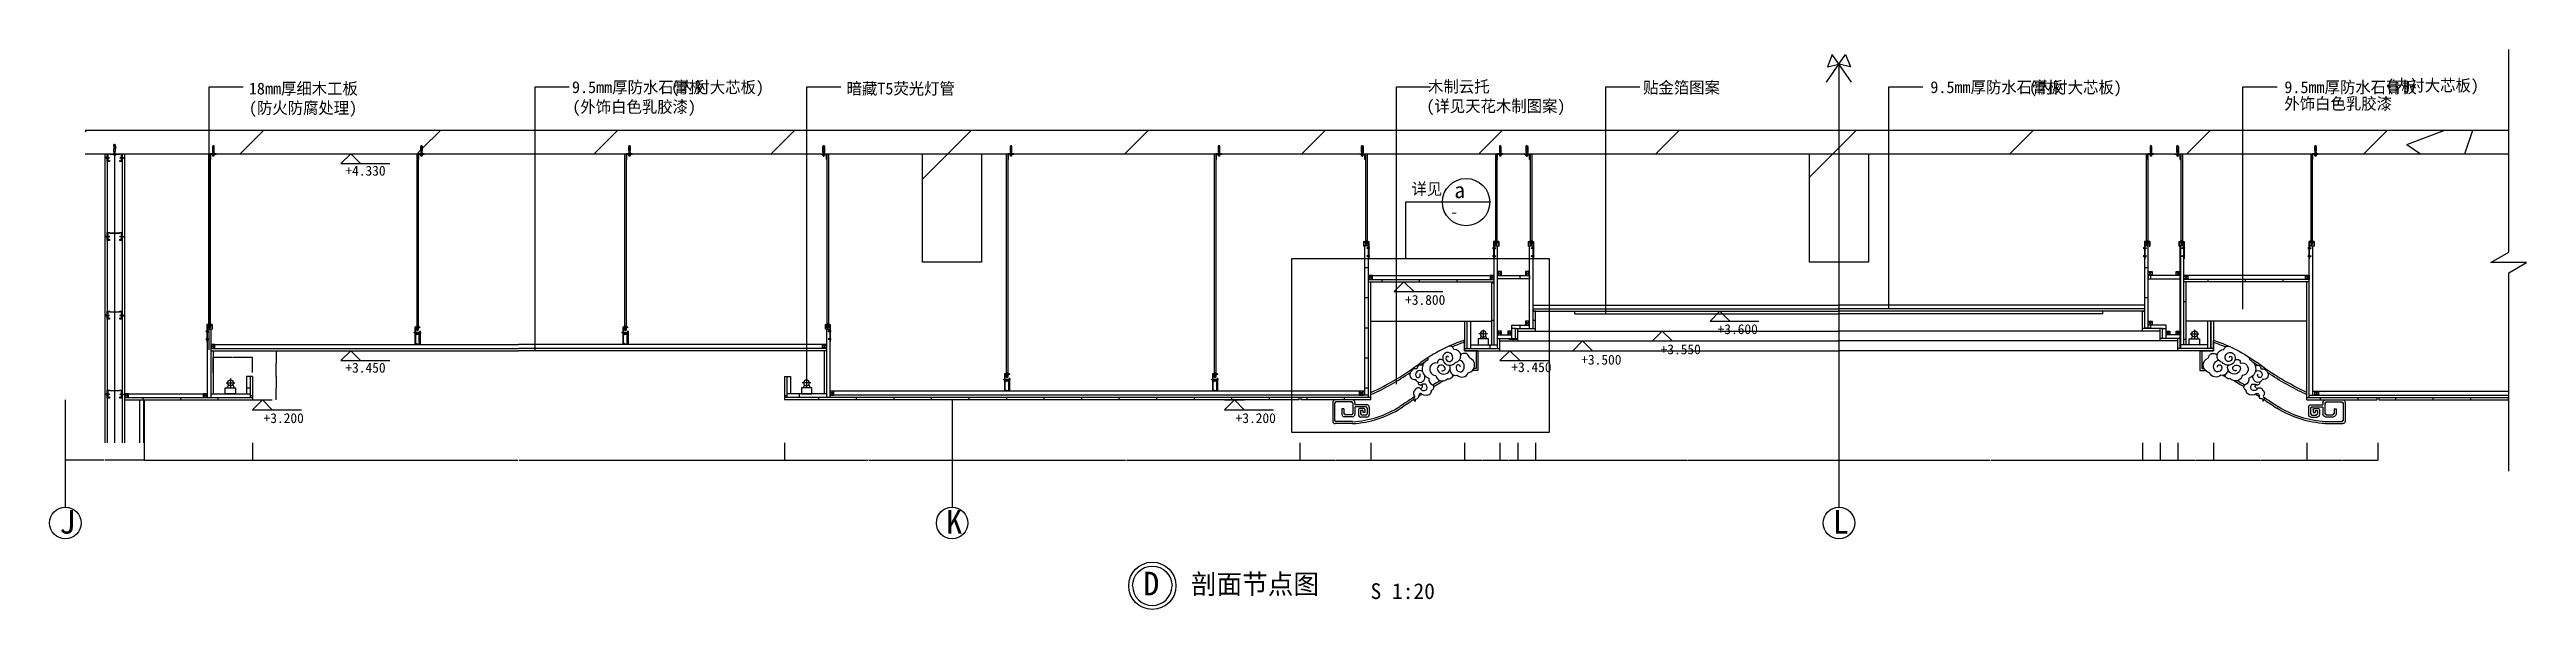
# Model space of a CAD drawing. Header units: metres. Extents: x 343211 to 355779, y -263405 to -260563.
import ezdxf

# ---------------------------------------------------------------- set-up
doc = ezdxf.new("R2010")
doc.units = ezdxf.units.M
for name, color, linetype in [('10', 8, 'Continuous'), ('16', 3, 'Continuous'), ('18', 4, 'Continuous'), ('19', 9, 'Continuous'), ('2', 8, 'Continuous'), ('20', 1, 'Continuous'), ('22', 8, 'Continuous'), ('3', 2, 'Continuous'), ('6', 1, 'Continuous'), ('7', 7, 'Continuous'), ('8', 7, 'Continuous'), ('9', 1, 'Continuous')]:
    doc.layers.add(name, color=color, linetype=linetype)
doc.dimstyles.get("Standard").update_dxf_attribs({"dimtxt": 2.5, "dimasz": 2.5, "dimexe": 1.25, "dimexo": 0.625, "dimtad": 1, "dimcen": 2.5, "dimazin": 3, "dimtfac": 1, "dimtmove": 0, "dimatfit": 3})

msp = doc.modelspace()

# ---------------------------------------------------------------- texts
for s, height, p in [('D', 120, (348760.59, -263333.27)), ('剖面节点图', 100, (349002.3, -263326.12)), ('S 1:20', 80, (349913.89, -263351.7))]:
    msp.add_text(s, height=height).set_placement(p)
at = {"layer": '7'}
for s, height, p in [('18mm厚细木工板', 60, (344222.01, -260791.25)), ('9.5mm厚防水石膏板', 60, (345861.54, -260784.25)), ('(内衬大芯板)', 60, (346364.32, -260784.25)), ('暗藏T5荧光灯管', 60, (347254.9, -260791.25)), ('木制云托', 60, (350205.99, -260780.92)), ('贴金箔图案', 60, (351296.76, -260785.86)), ('9.5mm厚防水石膏板', 60, (352754.45, -260784.25)), ('(内衬大芯板)', 60, (353254.74, -260785.26)), ('外饰白色乳胶漆', 60, (354550.82, -260867.76)), ('9.5mm厚防水石膏板', 60, (354550.82, -260784.25)), ('(内衬大芯板)', 60, (355066.55, -260775.41)), ('(防火防腐处理)', 60, (344222.01, -260889.35)), ('(外饰白色乳胶漆)', 60, (345863.46, -260883.8)), ('(详见天花木制图案)', 60, (350197.2, -260879.93)), ('+4.330', 50, (344711.78, -261203.03)), ('+3.800', 50, (350089.14, -261858.7)), ('+3.600', 50, (351674.87, -262007.19)), ('+3.450', 50, (344711.78, -262203.03)), ('+3.450', 50, (350628.26, -262200.06)), ('+3.500', 50, (350983, -262162.19)), ('+3.550', 50, (351385.84, -262109.69)), ('+3.200', 50, (344296.7, -262458.7)), ('+3.200', 50, (349229.12, -262458.7))]:
    msp.add_text(s, height=height, dxfattribs=at).set_placement(p)
at = {"layer": '8'}
for s, height, p in [('详见', 60, (350121.71, -261300.57)), ('a', 80, (350339.11, -261317.03)), ('-', 60, (350317.71, -261416.87)), ('J', 120, (343260.24, -263019.96)), ('K', 120, (347760.24, -263019.96)), ('L', 120, (352260.24, -263019.96))]:
    msp.add_text(s, height=height, dxfattribs=at).set_placement(p)

# ---------------------------------------------------------------- blocks, each defined once
blk = doc.blocks.new('dg1')
at = {"layer": '22'}
for p, q in [((15745.46, -29348.69), (15789.24, -29348.69)), ((15756.54, -29358.94), (15749.87, -29373.75)), ((15767.4, -29327.36), (15767.4, -29369.94)), ((15778.26, -29358.94), (15784.93, -29373.75))]:
    blk.add_line(p, q, dxfattribs=at)
blk.add_lwpolyline([(15740.68, -29373.75), (15792.83, -29373.75), (15792.83, -29403.58), (15740.68, -29403.58)], close=True, dxfattribs=at)
blk.add_circle((15767.4, -29348.69), 14.93, dxfattribs=at)
blk = doc.blocks.new('c4')
at = {"layer": '22'}
for p, q in [((15543.47, -111042.05), (15570.47, -111042.05)), ((15543.47, -111042.05), (15543.47, -111065.14)), ((15545.47, -111065.14), (15543.47, -111065.14)), ((15545.47, -111044.05), (15568.47, -111044.05)), ((15545.47, -111044.05), (15545.47, -111065.14)), ((15551.19, -111039.37), (15551.19, -111042.05)), ((15551.19, -111046.74), (15551.19, -111044.05)), ((15561.57, -111038.17), (15552.38, -111038.17)), ((15561.57, -111047.93), (15552.38, -111047.93)), ((15553.57, -111027.72), (15553.57, -111042.01)), ((15553.57, -111037.94), (15561.57, -111037.94)), ((15553.57, -111039.37), (15553.57, -111042.05)), ((15553.57, -111042.05), (15553.57, -111042.07)), ((15553.57, -111046.74), (15553.57, -111044.05)), ((15553.57, -111047.93), (15553.57, -111058.11)), ((15561.57, -111048.7), (15553.57, -111049.47)), ((15553.57, -111049.64), (15561.57, -111049.46)), ((15561.57, -111049.57), (15553.57, -111050.3)), ((15553.57, -111050.5), (15561.57, -111050.5)), ((15561.57, -111050.58), (15553.57, -111051.17)), ((15553.57, -111051.37), (15561.57, -111051.55)), ((15561.57, -111051.65), (15553.57, -111052.43)), ((15553.57, -111052.57), (15561.57, -111052.4)), ((15561.57, -111052.52), (15553.57, -111053.26)), ((15553.57, -111053.43), (15561.57, -111053.43)), ((15561.57, -111053.53), (15553.57, -111054.12)), ((15553.57, -111054.29), (15561.57, -111054.48)), ((15561.57, -111054.55), (15553.57, -111054.87)), ((15561.57, -111055.46), (15553.57, -111055.14)), ((15553.57, -111055.72), (15561.57, -111055.53)), ((15561.57, -111056.48), (15553.57, -111055.89)), ((15553.57, -111056.58), (15561.57, -111056.58)), ((15561.57, -111057.49), (15553.57, -111056.75)), ((15553.57, -111057.44), (15561.57, -111057.61)), ((15561.57, -111058.11), (15553.57, -111058.11)), ((15559.29, -111075.87), (15561.56, -111073.78)), ((15561.56, -111077.96), (15559.29, -111075.87)), ((15570.47, -111073.78), (15561.56, -111073.78)), ((15570.47, -111077.96), (15561.56, -111077.96)), ((15561.57, -111027.72), (15561.57, -111039.37)), ((15562.76, -111038.17), (15561.57, -111038.17)), ((15561.57, -111039.37), (15561.57, -111042.05)), ((15561.57, -111042.05), (15561.57, -111042.07)), ((15561.57, -111046.74), (15561.57, -111044.05)), ((15562.76, -111047.93), (15561.57, -111047.93)), ((15561.57, -111047.93), (15561.57, -111058.11)), ((15564.13, -111077.96), (15561.85, -111073.78)), ((15565.71, -111077.96), (15563.44, -111073.78)), ((15563.95, -111039.37), (15563.95, -111042.05)), ((15563.95, -111046.74), (15563.95, -111044.05)), ((15567.3, -111077.96), (15565.02, -111073.78)), ((15568.89, -111077.96), (15566.61, -111073.78)), ((15570.47, -111077.96), (15568.2, -111073.78)), ((15568.47, -111044.05), (15568.47, -111130.05)), ((15570.47, -111042.05), (15570.47, -111130.05)), ((15572.64, -111076.94), (15572.64, -111074.8)), ((15573.66, -111074.8), (15572.64, -111074.8)), ((15573.69, -111076.94), (15572.64, -111076.94)), ((15559.29, -111116.05), (15561.56, -111113.96)), ((15561.56, -111118.14), (15559.29, -111116.05)), ((15570.47, -111113.96), (15561.56, -111113.96)), ((15570.47, -111118.14), (15561.56, -111118.14)), ((15564.13, -111118.14), (15561.85, -111113.96)), ((15565.71, -111118.14), (15563.44, -111113.96)), ((15567.3, -111118.14), (15565.02, -111113.96)), ((15568.89, -111118.14), (15566.61, -111113.96)), ((15570.47, -111118.14), (15568.2, -111113.96)), ((15570.47, -111130.05), (15568.47, -111130.05)), ((15573.66, -111114.98), (15572.64, -111114.98)), ((15572.64, -111117.12), (15572.64, -111114.98)), ((15573.69, -111117.12), (15572.64, -111117.12))]:
    blk.add_line(p, q, dxfattribs=at)
for centre, radius, start, end in [((15552.38, -111039.37), 1.19, 90, 180), ((15552.38, -111046.74), 1.19, 180, 270), ((15552.38, -111039.37), 1.19, 0, 90), ((15552.38, -111046.74), 1.19, 270, 0), ((15554.76, -111039.37), 1.19, 90, 180), ((15554.76, -111046.74), 1.19, 180, 270), ((15560.38, -111039.37), 1.19, 0, 90), ((15560.38, -111046.74), 1.19, 270, 0), ((15562.76, -111039.37), 1.19, 90, 180), ((15562.76, -111046.74), 1.19, 180, 270), ((15562.76, -111039.37), 1.19, 0, 90), ((15562.76, -111046.74), 1.19, 270, 0), ((15569.97, -111076.79), 3.72, 277.74, 357.66), ((15569.87, -111074.94), 3.82, 2.11, 80.87), ((15569.97, -111116.97), 3.72, 277.74, 357.66), ((15569.87, -111115.13), 3.82, 2.11, 80.87)]:
    blk.add_arc(centre, radius, start, end, dxfattribs=at)
blk = doc.blocks.new('ls')
at = {"layer": '22'}
for p, q in [((378101.37, 9839.73, 9.01), (378097.68, 9838.81, 9.01)), ((378101.46, 9837.6, 9.01), (378097.68, 9836.65, 9.01)), ((378101.46, 9835.44, 9.01), (378097.68, 9834.49, 9.01)), ((378101.46, 9833.28, 9.01), (378097.68, 9832.33, 9.01)), ((378101.46, 9831.12, 9.01), (378097.68, 9830.17, 9.01)), ((378101.46, 9828.96, 9.01), (378097.68, 9828.01, 9.01)), ((378097.68, 9828.01, 9.01), (378098.22, 9827.07, 9.01)), ((378098.22, 9827.07, 9.01), (378097.68, 9825.85, 9.01)), ((378101.46, 9826.8, 9.01), (378097.68, 9825.85, 9.01)), ((378097.68, 9825.85, 9.01), (378098.22, 9824.91, 9.01)), ((378098.22, 9824.91, 9.01), (378097.68, 9823.69, 9.01)), ((378101.46, 9824.64, 9.01), (378097.68, 9823.69, 9.01)), ((378102, 9819.33, 9.01), (378097.68, 9819.33, 9.01)), ((378101.17, 9841.84, 9.01), (378097.89, 9841.02, 9.01)), ((378100.96, 9843.95, 9.01), (378098.11, 9843.24, 9.01)), ((378098.12, 9839.75, 9.01), (378098.12, 9839.75, 9.01)), ((378102, 9838.81, 9.01), (378098.22, 9837.87, 9.01)), ((378102, 9836.65, 9.01), (378098.22, 9835.71, 9.01)), ((378102, 9834.49, 9.01), (378098.22, 9833.55, 9.01)), ((378102, 9832.33, 9.01), (378098.22, 9831.39, 9.01)), ((378102, 9830.17, 9.01), (378098.22, 9829.23, 9.01)), ((378102, 9828.01, 9.01), (378098.22, 9827.07, 9.01)), ((378102, 9825.85, 9.01), (378098.22, 9824.91, 9.01)), ((378100.76, 9846.06, 9.01), (378098.34, 9845.46, 9.01)), ((378101.79, 9840.92, 9.01), (378098.34, 9840.06, 9.01)), ((378100.56, 9848.17, 9.01), (378098.56, 9847.67, 9.01)), ((378101.59, 9843.03, 9.01), (378098.56, 9842.27, 9.01)), ((378100.35, 9850.28, 9.01), (378098.78, 9849.89, 9.01)), ((378101.39, 9845.14, 9.01), (378098.79, 9844.49, 9.01)), ((378101.18, 9847.25, 9.01), (378099.01, 9846.7, 9.01)), ((378100.78, 9851.47, 9.01), (378099.08, 9851.04, 9.01)), ((378100.98, 9849.36, 9.01), (378099.23, 9848.92, 9.01)), ((378099.5, 9852.48, 222.94), (378099.56, 9852.39, 222.94)), ((378101.01, 9844.08, 222.94), (378101.27, 9843.65, 222.94)), ((378102, 9828.01, 9.01), (378101.46, 9826.8, 9.01)), ((378101.46, 9826.8, 9.01), (378102, 9825.85, 9.01)), ((378102, 9825.85, 9.01), (378101.46, 9824.64, 9.01)), ((378101.46, 9824.64, 9.01), (378102, 9823.9, 9.01))]:
    blk.add_line(p, q, dxfattribs=at)
blk.add_lwpolyline([(378102, 9823.9), (378102, 9819.33), (378104.16, 9817.17), (378100.32, 9817.17), (378100.32, 9818.52), (378099.39, 9818.52), (378099.39, 9817.17), (378095.52, 9817.17), (378097.68, 9819.33), (378097.68, 9823.69)], dxfattribs=at)
blk.add_lwpolyline([(378097.68, 9828.01), (378098.22, 9829.23), (378097.68, 9830.17), (378098.22, 9831.39), (378097.68, 9832.33), (378098.22, 9833.55), (378097.68, 9834.49), (378098.22, 9835.71), (378097.68, 9836.65), (378098.22, 9837.87), (378097.68, 9838.81), (378098.34, 9840.06), (378097.89, 9841.02), (378098.56, 9842.27), (378098.11, 9843.24), (378098.79, 9844.49), (378098.34, 9845.46), (378099.01, 9846.7), (378098.56, 9847.67), (378099.23, 9848.92), (378098.78, 9849.89), (378099.08, 9851.04, 0.08), (378099.84, 9853.93, 0.12), (378100.78, 9851.47), (378100.35, 9850.28), (378100.98, 9849.36), (378100.56, 9848.17), (378101.18, 9847.25), (378100.76, 9846.06), (378101.39, 9845.14), (378100.96, 9843.95), (378101.59, 9843.03), (378101.17, 9841.84), (378101.79, 9840.92), (378101.37, 9839.73), (378102, 9838.81), (378101.46, 9837.6), (378102, 9836.65), (378101.46, 9835.44), (378102, 9834.49), (378101.46, 9833.28), (378102, 9832.33), (378101.46, 9831.12), (378102, 9830.17), (378101.46, 9828.96), (378102, 9828.01)], format="xyb", dxfattribs=at)
blk = doc.blocks.new('HY-4')
at = {"layer": '20'}
for points in [[(-5, 0, -1), (5, 0, -1)], [(-5, 0, 1), (5, 0, 1)]]:
    blk.add_lwpolyline(points, format="xyb", dxfattribs=at)
blk.add_circle((0, 0), 6, dxfattribs=at)
blk.add_circle((0, 0), 6, dxfattribs=at)
blk = doc.blocks.new('pppll')
at = {"layer": '10'}
for p, q in [((377183.89, 21045.19), (377185.18, 21048.19)), ((377183.89, 21045.19), (377185.18, 21042.19)), ((377190.49, 21048.19), (377185.18, 21048.19)), ((377185.18, 21042.19), (377190.49, 21042.19)), ((377191.47, 21046.32), (377190.04, 21045.19)), ((377191.47, 21044.07), (377190.04, 21045.19)), ((377190.49, 21048.19), (377191.43, 21049.27)), ((377190.49, 21042.19), (377191.43, 21041.12)), ((377191.43, 21049.27), (377194.15, 21049.27)), ((377191.43, 21041.12), (377194.15, 21041.12)), ((377209.38, 21045.19), (377191.47, 21046.32)), ((377209.38, 21045.19), (377191.47, 21044.07)), ((377194.15, 21049.27), (377194.69, 21048.19)), ((377194.15, 21041.12), (377194.69, 21042.19)), ((377194.69, 21048.19), (377195.63, 21049.27)), ((377194.69, 21042.19), (377195.63, 21041.12)), ((377195.63, 21049.27), (377198.35, 21049.27)), ((377195.63, 21041.12), (377198.35, 21041.12)), ((377198.35, 21049.27), (377198.89, 21048.19)), ((377198.35, 21041.12), (377198.89, 21042.19)), ((377198.89, 21048.19), (377199.83, 21049.27)), ((377198.89, 21042.19), (377199.83, 21041.12)), ((377199.83, 21049.27), (377202.55, 21049.27)), ((377199.83, 21041.12), (377202.55, 21041.12)), ((377202.55, 21049.27), (377203.09, 21048.19)), ((377202.55, 21041.12), (377203.09, 21042.19)), ((377203.09, 21048.19), (377204.03, 21049.27)), ((377203.09, 21042.19), (377204.03, 21041.12)), ((377204.03, 21049.27), (377206.75, 21049.27)), ((377204.03, 21041.12), (377206.75, 21041.12)), ((377206.75, 21049.27), (377207.29, 21048.19)), ((377206.75, 21041.12), (377207.29, 21042.19)), ((377220.2, 21048.19), (377207.29, 21048.19)), ((377207.29, 21042.19), (377220.2, 21042.19)), ((377220.2, 21048.19), (377220.2, 21042.19)), ((377235.37, 21047.19), (377220.2, 21047.19)), ((377220.2, 21043.19), (377235.37, 21043.19)), ((377235.37, 21047.19), (377239.94, 21049.19)), ((377235.37, 21047.19), (377235.37, 21043.19)), ((377235.37, 21043.19), (377239.94, 21041.19)), ((377239.94, 21041.19), (377239.94, 21049.19))]:
    blk.add_line(p, q, dxfattribs=at)
blk.add_lwpolyline([(377206.38, 21045), (377206.4, 21045.38), (377205.4, 21044.94), (377205.43, 21045.44), (377204, 21044.85), (377203.69, 21045.55), (377202.07, 21044.73), (377201.62, 21045.68), (377200.13, 21044.61), (377199.51, 21045.81), (377197.66, 21044.45), (377196.65, 21045.99), (377195.22, 21044.3), (377194.02, 21046.16), (377193.15, 21044.17), (377192.36, 21046.26), (377191.47, 21044.07)], dxfattribs=at)
blk = doc.blocks.new('HY6')
at = {"layer": '7'}
for p, q in [((-2.5, 2.5), (9.91, 2.5)), ((-2.5, 2.5), (0, 0)), ((-2.5, 0), (2.5, 0)), ((2.5, 2.5), (0, 0))]:
    blk.add_line(p, q, dxfattribs=at)
blk = doc.blocks.new('VF')
at = {"layer": '16'}
for p, q in [((52862.25, -27854.45), (52866.47, -27854.45)), ((52866.47, -27907.08), (52866.47, -27854.45)), ((52934.92, -27907.08), (52866.47, -27907.08)), ((52934.92, -28007.96), (52906.54, -28007.96)), ((52934.92, -27907.08), (52934.92, -28007.96)), ((52391.47, -28157.08), (52391.47, -28118.84)), ((52197.58, -28169.18), (52197.58, -28264.97)), ((52391.47, -28157.08), (52209.69, -28157.08)), ((52298.52, -28277.08), (52209.69, -28277.08))]:
    blk.add_line(p, q, dxfattribs=at)
for centre, radius, start, end in [((53141.5, -28662.02), 854.49, 109.07, 125.57), ((51852.36, -26934.17), 1301.57, 294.47, 307.48), ((55136.65, -32002.54), 4603.3, 122.67, 122.93), ((53217.85, -28873.16), 932.68, 119.31, 122.89), ((53036.27, -28549.14), 561.35, 112.89, 114.22), ((52209.69, -28169.18), 12.11, 90, 180), ((52209.69, -28264.97), 12.11, 180, 270), ((52268.43, -27758.83), 519.12, 273.32, 302.11), ((55136.65, -32002.54), 4603.3, 123.3, 124.27)]:
    blk.add_arc(centre, radius, start, end, dxfattribs=at)
at = {"layer": '9'}
for p, q in [((52681.9, -27953.55), (52682.62, -27941.2)), ((52924.92, -27997.96), (52913.75, -27997.96)), ((52924.92, -27907.08), (52924.92, -27997.96)), ((52207.58, -28171.92), (52207.58, -28262.23)), ((52207.58, -28171.92), (52212.42, -28171.92)), ((52207.58, -28262.23), (52212.42, -28262.23)), ((52212.42, -28171.92), (52212.42, -28167.08)), ((52295.75, -28167.08), (52212.42, -28167.08)), ((52212.42, -28262.23), (52212.42, -28267.08)), ((52298.52, -28267.08), (52212.42, -28267.08)), ((52243.99, -28201.47), (52243.99, -28229.73)), ((52253.99, -28201.47), (52243.99, -28201.47)), ((52253.99, -28201.47), (52253.99, -28226.99)), ((52253.99, -28226.99), (52258.84, -28226.99)), ((52298.48, -28241.83), (52256.1, -28241.83)), ((52258.84, -28226.99), (52258.84, -28231.83)), ((52295.75, -28231.83), (52258.84, -28231.83)), ((52295.75, -28171.92), (52295.75, -28167.08)), ((52300.59, -28171.92), (52295.75, -28171.92)), ((52300.59, -28226.99), (52295.75, -28226.99)), ((52295.75, -28226.99), (52295.75, -28231.83)), ((52300.59, -28171.92), (52300.59, -28226.99)), ((52310.59, -28169.18), (52310.59, -28181.29)), ((52371.13, -28181.29), (52310.59, -28181.29)), ((52368.39, -28191.29), (52310.59, -28191.29)), ((52310.59, -28193.4), (52310.59, -28229.73)), ((52328.35, -28205.26), (52328.35, -28231.74)), ((52355.64, -28200.26), (52333.35, -28200.26)), ((52338.35, -28210.26), (52338.35, -28229.01)), ((52350.64, -28210.26), (52338.35, -28210.26)), ((52343.19, -28229.01), (52338.35, -28229.01)), ((52371.13, -28243.85), (52340.46, -28243.85)), ((52343.19, -28233.85), (52343.19, -28229.01)), ((52368.39, -28233.85), (52343.19, -28233.85)), ((52350.64, -28210.26), (52350.64, -28220.44)), ((52360.64, -28220.44), (52350.64, -28220.44)), ((52360.64, -28205.26), (52360.64, -28220.44)), ((52368.39, -28191.29), (52368.39, -28196.14)), ((52368.39, -28196.14), (52373.24, -28196.14)), ((52368.39, -28233.85), (52368.39, -28229.01)), ((52368.39, -28229.01), (52373.24, -28229.01)), ((52373.24, -28196.14), (52373.24, -28229.01)), ((52383.24, -28193.4), (52383.24, -28231.74))]:
    blk.add_line(p, q, dxfattribs=at)
for centre, radius, start, end in [((52792.33, -27904.51), 20.39, 9.27, 116.82), ((53141.5, -28662.02), 844.49, 109.07, 113.55), ((52814.95, -27934.36), 33.23, 279.85, 94.31), ((51852.36, -26934.17), 1311.57, 294.47, 304.29), ((52611.52, -28029.81), 23.08, 157.81, 283.24), ((52620.21, -28029.06), 31.09, 81.04, 165.17), ((52639.41, -28028.37), 20.77, 48.67, 220.92), ((52629.81, -28031.76), 11.89, 239.2, 37.91), ((52644.5, -27999.03), 19.46, 62.1, 177.98), ((53141.5, -28662.02), 844.49, 124.23, 126.09), ((52701.31, -27999.47), 49.85, 112.91, 251.64), ((52722.12, -28000.96), 32.37, 76.67, 266.64), ((52748.65, -27999.97), 20.17, 21.76, 173.93), ((52761.11, -27992.54), 32.95, 189.26, 20.34), ((52745.6, -27966.91), 16.21, 43.04, 189.04), ((52755.89, -27996.82), 12.28, 237.69, 20.61), ((52792.01, -27944.79), 36.29, 153.56, 322.07), ((52781.55, -27941.79), 25.66, 330.06, 149.16), ((52789.61, -27944.3), 17.53, 161.48, 324.01), ((52778.81, -27941.77), 6.57, 9.17, 152.41), ((52787.13, -28029.21), 20.49, 252.9, 2.15), ((52822.38, -28002.1), 30.2, 182.52, 282.44), ((52845.15, -27992.88), 21.16, 167.66, 300.56), ((52835.12, -27989.64), 10.72, 354.53, 173.17), ((52852.96, -28005.48), 35.51, 227.34, 337.83), ((52830.4, -27987.29), 34.9, 316.96, 71.31), ((52865.27, -27946.66), 26.26, 7.56, 132.78), ((52878.75, -27980.33), 39.19, 280.44, 71.32), ((55136.65, -32002.54), 4613.3, 123.19, 124.27), ((52627.12, -28122.92), 19.47, 123.08, 229.65), ((52626.99, -28150.66), 17.95, 134.03, 230.21), ((52639.34, -28162.12), 23.95, 154.31, 185.59), ((52631.07, -28110.1), 14.99, 38.96, 166.53), ((52639.94, -28042.73), 25.03, 202.41, 338.43), ((52620.55, -28137.74), 14.28, 258.74, 352.25), ((52642.23, -28070.27), 10.94, 159.64, 310.42), ((52646.39, -28135.8), 12.32, 85.24, 198.29), ((52643.04, -28086.04), 12.08, 251.13, 337.14), ((52645.24, -28089.69), 9, 353.36, 109.53), ((52659.48, -28088.45), 20.75, 216.11, 319.85), ((52666.29, -28106.32), 25.53, 222.36, 280.99), ((52662.01, -28119.5), 42.83, 80.94, 107.23), ((52642.24, -28041.13), 23.59, 332.76, 18.4), ((52652.63, -28094.72), 23.8, 342.62, 47.36), ((52676.14, -28108.63), 23.29, 257.64, 4.88), ((52715.33, -28051.62), 30.12, 170.77, 249.48), ((52696.93, -28092.2), 14.65, 279.5, 57.6), ((53217.85, -28873.16), 942.68, 120.22, 122.89), ((52754.75, -28025), 35.51, 193.48, 317.92), ((52256.1, -28229.73), 12.11, 180, 270), ((52268.43, -27758.83), 509.13, 273.28, 302.08), ((52298.48, -28169.18), 12.11, 0, 90), ((52298.48, -28229.73), 12.11, 270, 0), ((52333.35, -28205.26), 5, 90, 180), ((52340.46, -28231.74), 12.11, 180, 270), ((52355.64, -28205.26), 5, 0, 90), ((52371.13, -28193.4), 12.11, 0, 90), ((52371.13, -28231.74), 12.11, 270, 0)]:
    blk.add_arc(centre, radius, start, end, dxfattribs=at)
blk = doc.blocks.new('cd3')
at = {"layer": '22'}
for p, q in [((15406.48, -111342.09), (15406.48, -111345.99)), ((15406.92, -111341.64), (15407.93, -111341.64)), ((15406.92, -111342.54), (15407.93, -111342.54)), ((15407.93, -111342.54), (15406.92, -111342.54)), ((15406.92, -111345.54), (15407.93, -111345.54)), ((15407.93, -111345.54), (15406.92, -111345.54)), ((15406.92, -111346.43), (15407.93, -111346.43)), ((15407.93, -111336.97), (15407.93, -111403.97)), ((15407.93, -111336.97), (15409.93, -111336.97)), ((15407.93, -111341.64), (15407.93, -111346.43)), ((15408.93, -111315.97), (15433.93, -111315.97)), ((15408.93, -111315.97), (15408.93, -111317.97)), ((15408.93, -111317.97), (15431.93, -111317.97)), ((15409.93, -111336.97), (15409.93, -111401.97)), ((15433.13, -111342.54), (15409.93, -111342.54)), ((15433.13, -111345.54), (15409.93, -111345.54)), ((15409.93, -111351.97), (15429.93, -111351.97)), ((15409.93, -111359.01), (15409.93, -111351.97)), ((15409.93, -111359.01), (15410.93, -111359.94)), ((15411.13, -111353.17), (15428.73, -111353.17)), ((15411.13, -111358.49), (15411.13, -111353.17)), ((15411.13, -111358.49), (15412.13, -111359.42)), ((15412.13, -111394.53), (15412.13, -111359.42)), ((15414.64, -111313.29), (15414.64, -111315.97)), ((15414.64, -111320.66), (15414.64, -111317.97)), ((15425.03, -111312.1), (15415.83, -111312.1)), ((15425.03, -111321.85), (15415.83, -111321.85)), ((15417.03, -111301.64), (15417.03, -111315.93)), ((15417.03, -111311.86), (15425.03, -111311.86)), ((15417.03, -111313.29), (15417.03, -111315.97)), ((15417.03, -111315.97), (15417.03, -111315.99)), ((15417.03, -111320.66), (15417.03, -111317.97)), ((15417.03, -111321.85), (15417.03, -111332.03)), ((15425.03, -111322.62), (15417.03, -111323.4)), ((15417.03, -111323.56), (15425.03, -111323.39)), ((15425.03, -111323.49), (15417.03, -111324.22)), ((15417.03, -111324.42), (15425.03, -111324.42)), ((15425.03, -111324.5), (15417.03, -111325.09)), ((15417.03, -111325.29), (15425.03, -111325.47)), ((15425.03, -111325.58), (15417.03, -111326.36)), ((15417.03, -111326.5), (15425.03, -111326.32)), ((15425.03, -111326.45), (15417.03, -111327.18)), ((15417.03, -111327.36), (15425.03, -111327.36)), ((15425.03, -111327.45), (15417.03, -111328.04)), ((15417.03, -111328.21), (15425.03, -111328.4)), ((15425.03, -111328.47), (15417.03, -111328.79)), ((15425.03, -111329.39), (15417.03, -111329.06)), ((15417.03, -111329.64), (15425.03, -111329.46)), ((15425.03, -111330.4), (15417.03, -111329.81)), ((15417.03, -111330.5), (15425.03, -111330.5)), ((15425.03, -111331.41), (15417.03, -111330.68)), ((15417.03, -111331.36), (15425.03, -111331.53)), ((15425.03, -111332.03), (15417.03, -111332.03)), ((15425.03, -111301.64), (15425.03, -111313.29)), ((15426.22, -111312.1), (15425.03, -111312.1)), ((15425.03, -111313.29), (15425.03, -111315.97)), ((15425.03, -111315.97), (15425.03, -111315.99)), ((15425.03, -111320.66), (15425.03, -111317.97)), ((15426.22, -111321.85), (15425.03, -111321.85)), ((15425.03, -111321.85), (15425.03, -111332.03)), ((15427.41, -111313.29), (15427.41, -111315.97)), ((15427.41, -111320.66), (15427.41, -111317.97)), ((15428.67, -111342.54), (15428.14, -111345.54)), ((15428.93, -111342.54), (15428.41, -111345.54)), ((15428.73, -111353.17), (15428.73, -111357.47)), ((15429.93, -111357.47), (15428.73, -111357.47)), ((15429.37, -111342.54), (15428.84, -111345.54)), ((15429.63, -111342.54), (15429.11, -111345.54)), ((15430.07, -111342.54), (15429.54, -111345.54)), ((15430.33, -111342.54), (15429.81, -111345.54)), ((15429.93, -111351.97), (15429.93, -111357.47)), ((15430.77, -111342.54), (15430.24, -111345.54)), ((15431.03, -111342.54), (15430.51, -111345.54)), ((15431.47, -111342.54), (15430.94, -111345.54)), ((15431.73, -111342.54), (15431.21, -111345.54)), ((15432.17, -111342.54), (15431.64, -111345.54)), ((15432.43, -111342.54), (15431.91, -111345.54)), ((15431.93, -111317.97), (15431.93, -111401.97)), ((15432.87, -111342.54), (15432.34, -111345.54)), ((15433.13, -111342.54), (15432.61, -111345.54)), ((15433.93, -111315.97), (15433.93, -111403.97)), ((15433.93, -111341.64), (15433.93, -111346.43)), ((15434.94, -111341.64), (15433.93, -111341.64)), ((15434.94, -111342.54), (15433.93, -111342.54)), ((15434.94, -111345.54), (15433.93, -111345.54)), ((15434.94, -111346.43), (15433.93, -111346.43)), ((15435.84, -111342.54), (15435.31, -111345.54)), ((15435.38, -111342.09), (15435.38, -111345.99)), ((15437.13, -111342.54), (15435.38, -111342.54)), ((15437.13, -111345.54), (15435.38, -111345.54)), ((15436.1, -111342.54), (15435.58, -111345.54)), ((15436.54, -111342.54), (15436.01, -111345.54)), ((15436.8, -111342.54), (15436.28, -111345.54)), ((15437.13, -111345.54), (15437.13, -111342.54)), ((15407.93, -111403.97), (15433.93, -111403.97)), ((15409.93, -111394.94), (15410.93, -111394.01)), ((15409.93, -111401.97), (15409.93, -111394.94)), ((15429.93, -111401.97), (15409.93, -111401.97)), ((15409.93, -111401.97), (15431.93, -111401.97)), ((15410.93, -111394.01), (15410.93, -111359.94)), ((15411.13, -111395.46), (15412.13, -111394.53)), ((15411.13, -111400.77), (15411.13, -111395.46)), ((15428.73, -111400.77), (15411.13, -111400.77)), ((15429.93, -111396.47), (15428.73, -111396.47)), ((15428.73, -111396.47), (15428.73, -111400.77)), ((15429.93, -111396.47), (15429.93, -111401.97))]:
    blk.add_line(p, q, dxfattribs=at)
for centre, radius, start, end in [((15406.92, -111342.09), 0.45, 90, 180), ((15406.92, -111342.09), 0.45, 180, 270), ((15406.92, -111342.99), 0.45, 90, 180), ((15406.92, -111345.09), 0.45, 180, 270), ((15406.92, -111345.99), 0.45, 90, 180), ((15406.92, -111345.99), 0.45, 180, 270), ((15415.83, -111313.29), 1.19, 90, 180), ((15415.83, -111320.66), 1.19, 180, 270), ((15415.83, -111313.29), 1.19, 0, 90), ((15415.83, -111320.66), 1.19, 270, 0), ((15418.22, -111313.29), 1.19, 90, 180), ((15418.22, -111320.66), 1.19, 180, 270), ((15423.83, -111313.29), 1.19, 0, 90), ((15423.83, -111320.66), 1.19, 270, 0), ((15426.22, -111313.29), 1.19, 90, 180), ((15426.22, -111320.66), 1.19, 180, 270), ((15426.22, -111313.29), 1.19, 0, 90), ((15426.22, -111320.66), 1.19, 270, 0), ((15434.94, -111342.09), 0.45, 0, 90), ((15434.94, -111342.09), 0.45, 270, 0), ((15434.94, -111342.99), 0.45, 0, 90), ((15434.94, -111345.09), 0.45, 270, 0), ((15434.94, -111345.99), 0.45, 0, 90), ((15434.94, -111345.99), 0.45, 270, 0)]:
    blk.add_arc(centre, radius, start, end, dxfattribs=at)
blk = doc.blocks.new('_CLOSEDFILLED')
at = {"color": 0, "linetype": 'BYBLOCK'}
blk.add_solid([(-1, 0), (0, 0), (-1, 0)], dxfattribs=at)
blk = doc.blocks.new('*D1')
for p, q in [((344139.02, -262126.28), (344040.27, -262126.28)), ((344040.52, -262202.82), (344040.52, -262126.28)), ((344240.77, -262126.28), (344142.02, -262126.28)), ((344240.52, -262202.82), (344240.52, -262126.28))]:
    blk.add_line(p, q)
at = {"layer": 'Defpoints'}
for p in [(344240.52, -262126.28), (344040.52, -262202.82), (344240.52, -262202.82)]:
    blk.add_point(p, dxfattribs=at)
at = {"layer": '7', "xscale": 0.25, "yscale": 0.25}
blk.add_blockref('_CLOSEDFILLED', (344040.52, -262126.28), dxfattribs=at)
at = {"layer": '7', "xscale": 0.25, "yscale": 0.25, "rotation": 180}
blk.add_blockref('_CLOSEDFILLED', (344240.52, -262126.28), dxfattribs=at)
at = {"layer": '7', "insert": (344140.52, -262126.28), "char_height": 1, "attachment_point": 5}
blk.add_mtext('200', dxfattribs=at)
blk = doc.blocks.new('*D2')
for p, q in [((344360.68, -262156.66), (344360.43, -262156.66)), ((344360.93, -262091.66), (344360.93, -262156.66)), ((344360.93, -262221.66), (344360.93, -262156.66)), ((344360.93, -262156.66), (344360.93, -262156.66)), ((344361.18, -262156.66), (344361.43, -262156.66))]:
    blk.add_line(p, q)
at = {"layer": 'Defpoints'}
for p in [(344360.93, -262091.66), (344360.93, -262156.66), (344360.93, -262221.66)]:
    blk.add_point(p, dxfattribs=at)
at = {"layer": '7', "xscale": 0.25, "yscale": 0.25}
blk.add_blockref('_CLOSEDFILLED', (344360.93, -262156.66), dxfattribs=at)
at = {"layer": '7', "xscale": 0.25, "yscale": 0.25, "rotation": 180}
blk.add_blockref('_CLOSEDFILLED', (344360.93, -262156.66), dxfattribs=at)
at = {"layer": '7', "insert": (344360.93, -262155.535), "char_height": 1, "attachment_point": 5}
blk.add_mtext('0', dxfattribs=at)
blk = doc.blocks.new('*D3')
for p, q in [((344360.68, -262281.66), (344360.43, -262281.66)), ((344360.93, -262221.66), (344360.93, -262281.66)), ((344360.93, -262341.66), (344360.93, -262281.66)), ((344360.93, -262281.66), (344360.93, -262281.66)), ((344361.18, -262281.66), (344361.43, -262281.66))]:
    blk.add_line(p, q)
at = {"layer": 'Defpoints'}
for p in [(344360.93, -262221.66), (344360.93, -262281.66), (344360.93, -262341.66)]:
    blk.add_point(p, dxfattribs=at)
at = {"layer": '7', "xscale": 0.25, "yscale": 0.25}
blk.add_blockref('_CLOSEDFILLED', (344360.93, -262281.66), dxfattribs=at)
at = {"layer": '7', "xscale": 0.25, "yscale": 0.25, "rotation": 180}
blk.add_blockref('_CLOSEDFILLED', (344360.93, -262281.66), dxfattribs=at)
at = {"layer": '7', "insert": (344360.93, -262280.535), "char_height": 1, "attachment_point": 5}
blk.add_mtext('0', dxfattribs=at)
blk = doc.blocks.new('*D4')
for p, q in [((343290.53, -262559.17), (343290.53, -262647.75)), ((343690.52, -262559.17), (343690.52, -262647.75)), ((343487.525, -262647.75), (343290.28, -262647.75)), ((343690.77, -262647.75), (343493.525, -262647.75))]:
    blk.add_line(p, q)
at = {"layer": 'Defpoints'}
for p in [(343290.53, -262559.17), (343690.52, -262559.17), (343690.52, -262647.75)]:
    blk.add_point(p, dxfattribs=at)
at = {"layer": '7', "xscale": 0.25, "yscale": 0.25}
blk.add_blockref('_CLOSEDFILLED', (343290.53, -262647.75), dxfattribs=at)
at = {"layer": '7', "xscale": 0.25, "yscale": 0.25, "rotation": 180}
blk.add_blockref('_CLOSEDFILLED', (343690.52, -262647.75), dxfattribs=at)
at = {"layer": '7', "insert": (343490.525, -262647.75), "char_height": 1, "attachment_point": 5}
blk.add_mtext('399,99', dxfattribs=at)
blk = doc.blocks.new('*D5')
for p, q in [((354665.53, -262559.17), (354665.53, -262647.75)), ((355025.53, -262559.17), (355025.53, -262647.75)), ((354665.78, -262647.75), (354844.03, -262647.75)), ((354847.03, -262647.75), (355025.28, -262647.75))]:
    blk.add_line(p, q)
at = {"layer": 'Defpoints'}
for p in [(354665.53, -262559.17), (355025.53, -262559.17), (354665.53, -262647.75)]:
    blk.add_point(p, dxfattribs=at)
at = {"layer": '7', "xscale": 0.25, "yscale": 0.25, "rotation": 180}
blk.add_blockref('_CLOSEDFILLED', (354665.53, -262647.75), dxfattribs=at)
at = {"layer": '7', "xscale": 0.25, "yscale": 0.25}
blk.add_blockref('_CLOSEDFILLED', (355025.53, -262647.75), dxfattribs=at)
at = {"layer": '7', "insert": (354845.53, -262647.75), "char_height": 1, "attachment_point": 5}
blk.add_mtext('360', dxfattribs=at)
blk = doc.blocks.new('*D6')
for p, q in [((354190.53, -262559.17), (354190.53, -262647.75)), ((354665.53, -262559.17), (354665.53, -262647.75)), ((354190.78, -262647.75), (354426.53, -262647.75)), ((354429.53, -262647.75), (354665.28, -262647.75))]:
    blk.add_line(p, q)
at = {"layer": 'Defpoints'}
for p in [(354190.53, -262559.17), (354665.53, -262559.17), (354190.53, -262647.75)]:
    blk.add_point(p, dxfattribs=at)
at = {"layer": '7', "xscale": 0.25, "yscale": 0.25, "rotation": 180}
blk.add_blockref('_CLOSEDFILLED', (354190.53, -262647.75), dxfattribs=at)
at = {"layer": '7', "xscale": 0.25, "yscale": 0.25}
blk.add_blockref('_CLOSEDFILLED', (354665.53, -262647.75), dxfattribs=at)
at = {"layer": '7', "insert": (354428.03, -262647.75), "char_height": 1, "attachment_point": 5}
blk.add_mtext('475', dxfattribs=at)
blk = doc.blocks.new('*D7')
for p, q in [((354010.53, -262559.17), (354010.53, -262647.75)), ((354190.53, -262559.17), (354190.53, -262647.75)), ((354010.78, -262647.75), (354099.03, -262647.75)), ((354102.03, -262647.75), (354190.28, -262647.75))]:
    blk.add_line(p, q)
at = {"layer": 'Defpoints'}
for p in [(354010.53, -262559.17), (354190.53, -262559.17), (354010.53, -262647.75)]:
    blk.add_point(p, dxfattribs=at)
at = {"layer": '7', "xscale": 0.25, "yscale": 0.25, "rotation": 180}
blk.add_blockref('_CLOSEDFILLED', (354010.53, -262647.75), dxfattribs=at)
at = {"layer": '7', "xscale": 0.25, "yscale": 0.25}
blk.add_blockref('_CLOSEDFILLED', (354190.53, -262647.75), dxfattribs=at)
at = {"layer": '7', "insert": (354100.53, -262647.75), "char_height": 1, "attachment_point": 5}
blk.add_mtext('180', dxfattribs=at)
blk = doc.blocks.new('*D8')
for p, q in [((353920.53, -262559.17), (353920.53, -262647.75)), ((354010.53, -262559.17), (354010.53, -262647.75)), ((353920.78, -262647.75), (353964.53, -262647.75)), ((353966.53, -262647.75), (354010.28, -262647.75))]:
    blk.add_line(p, q)
at = {"layer": 'Defpoints'}
for p in [(353920.53, -262559.17), (354010.53, -262559.17), (353920.53, -262647.75)]:
    blk.add_point(p, dxfattribs=at)
at = {"layer": '7', "xscale": 0.25, "yscale": 0.25, "rotation": 180}
blk.add_blockref('_CLOSEDFILLED', (353920.53, -262647.75), dxfattribs=at)
at = {"layer": '7', "xscale": 0.25, "yscale": 0.25}
blk.add_blockref('_CLOSEDFILLED', (354010.53, -262647.75), dxfattribs=at)
at = {"layer": '7', "insert": (353965.53, -262647.75), "char_height": 1, "attachment_point": 5}
blk.add_mtext('90', dxfattribs=at)
blk = doc.blocks.new('*D9')
for p, q in [((353830.53, -262559.17), (353830.53, -262647.75)), ((353920.53, -262559.17), (353920.53, -262647.75)), ((353830.78, -262647.75), (353874.53, -262647.75)), ((353876.53, -262647.75), (353920.28, -262647.75))]:
    blk.add_line(p, q)
at = {"layer": 'Defpoints'}
for p in [(353830.53, -262559.17), (353920.53, -262559.17), (353830.53, -262647.75)]:
    blk.add_point(p, dxfattribs=at)
at = {"layer": '7', "xscale": 0.25, "yscale": 0.25, "rotation": 180}
blk.add_blockref('_CLOSEDFILLED', (353830.53, -262647.75), dxfattribs=at)
at = {"layer": '7', "xscale": 0.25, "yscale": 0.25}
blk.add_blockref('_CLOSEDFILLED', (353920.53, -262647.75), dxfattribs=at)
at = {"layer": '7', "insert": (353875.53, -262647.75), "char_height": 1, "attachment_point": 5}
blk.add_mtext('90', dxfattribs=at)
blk = doc.blocks.new('*D10')
for p, q in [((352290.53, -262559.17), (352290.53, -262647.75)), ((353830.53, -262559.17), (353830.53, -262647.75)), ((352290.78, -262647.75), (353058.53, -262647.75)), ((353062.53, -262647.75), (353830.28, -262647.75))]:
    blk.add_line(p, q)
at = {"layer": 'Defpoints'}
for p in [(352290.53, -262559.17), (353830.53, -262559.17), (352290.53, -262647.75)]:
    blk.add_point(p, dxfattribs=at)
at = {"layer": '7', "xscale": 0.25, "yscale": 0.25, "rotation": 180}
blk.add_blockref('_CLOSEDFILLED', (352290.53, -262647.75), dxfattribs=at)
at = {"layer": '7', "xscale": 0.25, "yscale": 0.25}
blk.add_blockref('_CLOSEDFILLED', (353830.53, -262647.75), dxfattribs=at)
at = {"layer": '7', "insert": (353060.53, -262647.75), "char_height": 1, "attachment_point": 5}
blk.add_mtext('1540', dxfattribs=at)
blk = doc.blocks.new('*D11')
for p, q in [((350750.53, -262559.17), (350750.53, -262647.75)), ((352290.53, -262559.17), (352290.53, -262647.75)), ((350750.78, -262647.75), (351518.53, -262647.75)), ((351522.53, -262647.75), (352290.28, -262647.75))]:
    blk.add_line(p, q)
at = {"layer": 'Defpoints'}
for p in [(350750.53, -262559.17), (352290.53, -262559.17), (350750.53, -262647.75)]:
    blk.add_point(p, dxfattribs=at)
at = {"layer": '7', "xscale": 0.25, "yscale": 0.25, "rotation": 180}
blk.add_blockref('_CLOSEDFILLED', (350750.53, -262647.75), dxfattribs=at)
at = {"layer": '7', "xscale": 0.25, "yscale": 0.25}
blk.add_blockref('_CLOSEDFILLED', (352290.53, -262647.75), dxfattribs=at)
at = {"layer": '7', "insert": (351520.53, -262647.75), "char_height": 1, "attachment_point": 5}
blk.add_mtext('1540', dxfattribs=at)
blk = doc.blocks.new('*D12')
for p, q in [((350660.53, -262559.17), (350660.53, -262647.75)), ((350750.53, -262559.17), (350750.53, -262647.75)), ((350660.78, -262647.75), (350704.53, -262647.75)), ((350706.53, -262647.75), (350750.28, -262647.75))]:
    blk.add_line(p, q)
at = {"layer": 'Defpoints'}
for p in [(350660.53, -262559.17), (350750.53, -262559.17), (350660.53, -262647.75)]:
    blk.add_point(p, dxfattribs=at)
at = {"layer": '7', "xscale": 0.25, "yscale": 0.25, "rotation": 180}
blk.add_blockref('_CLOSEDFILLED', (350660.53, -262647.75), dxfattribs=at)
at = {"layer": '7', "xscale": 0.25, "yscale": 0.25}
blk.add_blockref('_CLOSEDFILLED', (350750.53, -262647.75), dxfattribs=at)
at = {"layer": '7', "insert": (350705.53, -262647.75), "char_height": 1, "attachment_point": 5}
blk.add_mtext('90', dxfattribs=at)
blk = doc.blocks.new('*D13')
for p, q in [((350570.53, -262559.17), (350570.53, -262647.75)), ((350660.53, -262559.17), (350660.53, -262647.75)), ((350570.78, -262647.75), (350614.53, -262647.75)), ((350616.53, -262647.75), (350660.28, -262647.75))]:
    blk.add_line(p, q)
at = {"layer": 'Defpoints'}
for p in [(350570.53, -262559.17), (350660.53, -262559.17), (350570.53, -262647.75)]:
    blk.add_point(p, dxfattribs=at)
at = {"layer": '7', "xscale": 0.25, "yscale": 0.25, "rotation": 180}
blk.add_blockref('_CLOSEDFILLED', (350570.53, -262647.75), dxfattribs=at)
at = {"layer": '7', "xscale": 0.25, "yscale": 0.25}
blk.add_blockref('_CLOSEDFILLED', (350660.53, -262647.75), dxfattribs=at)
at = {"layer": '7', "insert": (350615.53, -262647.75), "char_height": 1, "attachment_point": 5}
blk.add_mtext('90', dxfattribs=at)
blk = doc.blocks.new('*D14')
for p, q in [((350390.53, -262559.17), (350390.53, -262647.75)), ((350570.53, -262559.17), (350570.53, -262647.75)), ((350390.78, -262647.75), (350479.03, -262647.75)), ((350482.03, -262647.75), (350570.28, -262647.75))]:
    blk.add_line(p, q)
at = {"layer": 'Defpoints'}
for p in [(350390.53, -262559.17), (350570.53, -262559.17), (350390.53, -262647.75)]:
    blk.add_point(p, dxfattribs=at)
at = {"layer": '7', "xscale": 0.25, "yscale": 0.25, "rotation": 180}
blk.add_blockref('_CLOSEDFILLED', (350390.53, -262647.75), dxfattribs=at)
at = {"layer": '7', "xscale": 0.25, "yscale": 0.25}
blk.add_blockref('_CLOSEDFILLED', (350570.53, -262647.75), dxfattribs=at)
at = {"layer": '7', "insert": (350480.53, -262647.75), "char_height": 1, "attachment_point": 5}
blk.add_mtext('180', dxfattribs=at)
blk = doc.blocks.new('*D15')
for p, q in [((349915.53, -262559.17), (349915.53, -262647.75)), ((350390.53, -262559.17), (350390.53, -262647.75)), ((349915.78, -262647.75), (350151.53, -262647.75)), ((350154.53, -262647.75), (350390.28, -262647.75))]:
    blk.add_line(p, q)
at = {"layer": 'Defpoints'}
for p in [(349915.53, -262559.17), (350390.53, -262559.17), (349915.53, -262647.75)]:
    blk.add_point(p, dxfattribs=at)
at = {"layer": '7', "xscale": 0.25, "yscale": 0.25, "rotation": 180}
blk.add_blockref('_CLOSEDFILLED', (349915.53, -262647.75), dxfattribs=at)
at = {"layer": '7', "xscale": 0.25, "yscale": 0.25}
blk.add_blockref('_CLOSEDFILLED', (350390.53, -262647.75), dxfattribs=at)
at = {"layer": '7', "insert": (350153.03, -262647.75), "char_height": 1, "attachment_point": 5}
blk.add_mtext('475', dxfattribs=at)
blk = doc.blocks.new('*D16')
for p, q in [((349555.53, -262559.17), (349555.53, -262647.75)), ((349915.53, -262559.17), (349915.53, -262647.75)), ((349555.78, -262647.75), (349734.03, -262647.75)), ((349737.03, -262647.75), (349915.28, -262647.75))]:
    blk.add_line(p, q)
at = {"layer": 'Defpoints'}
for p in [(349555.53, -262559.17), (349915.53, -262559.17), (349555.53, -262647.75)]:
    blk.add_point(p, dxfattribs=at)
at = {"layer": '7', "xscale": 0.25, "yscale": 0.25, "rotation": 180}
blk.add_blockref('_CLOSEDFILLED', (349555.53, -262647.75), dxfattribs=at)
at = {"layer": '7', "xscale": 0.25, "yscale": 0.25}
blk.add_blockref('_CLOSEDFILLED', (349915.53, -262647.75), dxfattribs=at)
at = {"layer": '7', "insert": (349735.53, -262647.75), "char_height": 1, "attachment_point": 5}
blk.add_mtext('360', dxfattribs=at)
blk = doc.blocks.new('*D17')
for p, q in [((347790.53, -262559.17), (347790.53, -262647.75)), ((349555.53, -262559.17), (349555.53, -262647.75)), ((347790.78, -262647.75), (348671.03, -262647.75)), ((348675.03, -262647.75), (349555.28, -262647.75))]:
    blk.add_line(p, q)
at = {"layer": 'Defpoints'}
for p in [(347790.53, -262559.17), (349555.53, -262559.17), (347790.53, -262647.75)]:
    blk.add_point(p, dxfattribs=at)
at = {"layer": '7', "xscale": 0.25, "yscale": 0.25, "rotation": 180}
blk.add_blockref('_CLOSEDFILLED', (347790.53, -262647.75), dxfattribs=at)
at = {"layer": '7', "xscale": 0.25, "yscale": 0.25}
blk.add_blockref('_CLOSEDFILLED', (349555.53, -262647.75), dxfattribs=at)
at = {"layer": '7', "insert": (348673.03, -262647.75), "char_height": 1, "attachment_point": 5}
blk.add_mtext('1765', dxfattribs=at)
blk = doc.blocks.new('*D18')
for p, q in [((346940.54, -262559.17), (346940.54, -262647.75)), ((347790.53, -262559.17), (347790.53, -262647.75)), ((346940.79, -262647.75), (347362.535, -262647.75)), ((347368.535, -262647.75), (347790.28, -262647.75))]:
    blk.add_line(p, q)
at = {"layer": 'Defpoints'}
for p in [(346940.54, -262559.17), (347790.53, -262559.17), (346940.54, -262647.75)]:
    blk.add_point(p, dxfattribs=at)
at = {"layer": '7', "xscale": 0.25, "yscale": 0.25, "rotation": 180}
blk.add_blockref('_CLOSEDFILLED', (346940.54, -262647.75), dxfattribs=at)
at = {"layer": '7', "xscale": 0.25, "yscale": 0.25}
blk.add_blockref('_CLOSEDFILLED', (347790.53, -262647.75), dxfattribs=at)
at = {"layer": '7', "insert": (347365.535, -262647.75), "char_height": 1, "attachment_point": 5}
blk.add_mtext('849,99', dxfattribs=at)
blk = doc.blocks.new('*D19')
for p, q in [((344240.52, -262559.17), (344240.52, -262647.75)), ((346940.54, -262559.17), (346940.54, -262647.75)), ((344240.77, -262647.75), (345587.03, -262647.75)), ((345594.03, -262647.75), (346940.29, -262647.75))]:
    blk.add_line(p, q)
at = {"layer": 'Defpoints'}
for p in [(344240.52, -262559.17), (346940.54, -262559.17), (344240.52, -262647.75)]:
    blk.add_point(p, dxfattribs=at)
at = {"layer": '7', "xscale": 0.25, "yscale": 0.25, "rotation": 180}
blk.add_blockref('_CLOSEDFILLED', (344240.52, -262647.75), dxfattribs=at)
at = {"layer": '7', "xscale": 0.25, "yscale": 0.25}
blk.add_blockref('_CLOSEDFILLED', (346940.54, -262647.75), dxfattribs=at)
at = {"layer": '7', "insert": (345590.53, -262647.75), "char_height": 1, "attachment_point": 5}
blk.add_mtext('2700,02', dxfattribs=at)
blk = doc.blocks.new('*D20')
for p, q in [((343690.52, -262559.17), (343690.52, -262647.75)), ((344240.52, -262559.17), (344240.52, -262647.75)), ((343690.77, -262647.75), (343964.02, -262647.75)), ((343967.02, -262647.75), (344240.27, -262647.75))]:
    blk.add_line(p, q)
at = {"layer": 'Defpoints'}
for p in [(343690.52, -262559.17), (344240.52, -262559.17), (343690.52, -262647.75)]:
    blk.add_point(p, dxfattribs=at)
at = {"layer": '7', "xscale": 0.25, "yscale": 0.25, "rotation": 180}
blk.add_blockref('_CLOSEDFILLED', (343690.52, -262647.75), dxfattribs=at)
at = {"layer": '7', "xscale": 0.25, "yscale": 0.25}
blk.add_blockref('_CLOSEDFILLED', (344240.52, -262647.75), dxfattribs=at)
at = {"layer": '7', "insert": (343965.52, -262647.75), "char_height": 1, "attachment_point": 5}
blk.add_mtext('550', dxfattribs=at)

# ---------------------------------------------------------------- dimensions: what is measured, and where the dimension line sits
at = {"layer": '7'}
for base, p1, p2, picture, middle in [((344240.52, -262126.28), (344240.52, -262202.82), (344040.52, -262202.82), '*D1', (344140.52, -262126.28)), ((344360.93, -262156.66), (344360.93, -262221.66), (344360.93, -262091.66), '*D2', (344360.93, -262155.535)), ((344360.93, -262281.66), (344360.93, -262341.66), (344360.93, -262221.66), '*D3', (344360.93, -262280.535)), ((343690.52, -262647.75), (343690.52, -262559.17), (343290.53, -262559.17), '*D4', (343490.525, -262647.75)), ((343690.52, -262647.75), (343690.52, -262559.17), (344240.52, -262559.17), '*D20', (343965.52, -262647.75)), ((344240.52, -262647.75), (344240.52, -262559.17), (346940.54, -262559.17), '*D19', (345590.53, -262647.75)), ((346940.54, -262647.75), (346940.54, -262559.17), (347790.53, -262559.17), '*D18', (347365.535, -262647.75)), ((347790.53, -262647.75), (347790.53, -262559.17), (349555.53, -262559.17), '*D17', (348673.03, -262647.75)), ((349555.53, -262647.75), (349555.53, -262559.17), (349915.53, -262559.17), '*D16', (349735.53, -262647.75)), ((349915.53, -262647.75), (349915.53, -262559.17), (350390.53, -262559.17), '*D15', (350153.03, -262647.75)), ((350390.53, -262647.75), (350390.53, -262559.17), (350570.53, -262559.17), '*D14', (350480.53, -262647.75)), ((350570.53, -262647.75), (350570.53, -262559.17), (350660.53, -262559.17), '*D13', (350615.53, -262647.75)), ((350660.53, -262647.75), (350660.53, -262559.17), (350750.53, -262559.17), '*D12', (350705.53, -262647.75)), ((350750.53, -262647.75), (350750.53, -262559.17), (352290.53, -262559.17), '*D11', (351520.53, -262647.75)), ((352290.53, -262647.75), (352290.53, -262559.17), (353830.53, -262559.17), '*D10', (353060.53, -262647.75)), ((353830.53, -262647.75), (353830.53, -262559.17), (353920.53, -262559.17), '*D9', (353875.53, -262647.75)), ((353920.53, -262647.75), (353920.53, -262559.17), (354010.53, -262559.17), '*D8', (353965.53, -262647.75)), ((354010.53, -262647.75), (354010.53, -262559.17), (354190.53, -262559.17), '*D7', (354100.53, -262647.75)), ((354190.53, -262647.75), (354190.53, -262559.17), (354665.53, -262559.17), '*D6', (354428.03, -262647.75)), ((354665.53, -262647.75), (354665.53, -262559.17), (355025.53, -262559.17), '*D5', (354845.53, -262647.75))]:
    dim = msp.add_linear_dim(base=base, p1=p1, p2=p2, dimstyle='Standard', dxfattribs=at)
    dim.commit()
    dim.dimension.update_dxf_attribs({"geometry": picture, "text_midpoint": middle})

# ---------------------------------------------------------------- hatches: boundary and pattern name
at = {"layer": '10'}
h = msp.add_hatch(dxfattribs=at)
h.set_pattern_fill('AR-CONC', scale=20)
h.paths.add_polyline_path([(346565.3, -260971.66), (343390.52, -260971.66), (343390.52, -261091.66), (343538.54, -261091.66), (343538.54, -261080.88), (343537.54, -261080.88), (343537.54, -261067.96), (343536.46, -261067.42), (343536.46, -261064.7), (343536.46, -261060.5), (343536.46, -261056.3), (343536.46, -261052.1), (343537.54, -261051.16), (343537.54, -261045.86), (343540.54, -261044.57), (343543.54, -261045.86), (343543.54, -261051.16), (343544.61, -261052.1), (343544.61, -261054.82), (343544.61, -261059.02), (343544.61, -261063.22), (343544.61, -261067.42), (343543.54, -261067.96), (343543.54, -261080.88), (343542.54, -261080.88), (343542.54, -261091.66), (344039.08, -261091.66), (344039.08, -261086.13), (344037.94, -261086.13), (344037.94, -261060.56), (344037.56, -261054.84), (344039.08, -261054.84), (344038.51, -261051.99), (344045.34, -261051.99), (344044.77, -261054.84), (344046.29, -261054.84), (344045.91, -261060.56), (344045.91, -261086.13), (344044.77, -261086.13), (344044.77, -261091.66), (344055.43, -261091.66), (345095.39, -261091.66), (345095.39, -261086.13), (345094.25, -261086.13), (345094.25, -261060.56), (345093.87, -261054.84), (345095.39, -261054.84), (345094.82, -261051.99), (345101.65, -261051.99), (345101.08, -261054.84), (345102.6, -261054.84), (345102.22, -261060.56), (345102.22, -261086.13), (345101.08, -261086.13), (345101.08, -261091.66), (345111.73, -261091.66), (346150.49, -261091.66), (346150.49, -261086.13), (346149.35, -261086.13), (346149.35, -261060.56), (346148.97, -261054.84), (346150.49, -261054.84), (346149.92, -261051.99), (346156.75, -261051.99), (346156.18, -261054.84), (346157.7, -261054.84), (346157.31, -261060.56), (346157.31, -261086.13), (346156.18, -261086.13), (346156.18, -261091.66), (346166.83, -261091.66), (346565.3, -261091.66)])
h = msp.add_hatch(dxfattribs=at)
h.set_pattern_fill('ANSI31', scale=200)
h.paths.add_polyline_path([(355689.35, -260971.66), (352290.53, -260971.66), (352290.53, -261091.66), (353959.95, -261091.66), (353959.95, -261060.56), (353959.38, -261051.99), (353968.49, -261051.99), (353967.92, -261060.56), (353967.92, -261091.66), (353977.44, -261091.66), (354005.15, -261091.66), (354005.15, -261060.56), (354004.57, -261051.99), (354013.68, -261051.99), (354013.11, -261060.56), (354013.11, -261091.66), (354025.63, -261091.66), (354704.95, -261091.66), (354704.95, -261060.56), (354704.38, -261051.99), (354713.49, -261051.99), (354712.92, -261060.56), (354712.92, -261091.66), (354722.44, -261091.66), (355689.35, -261091.66)])
h.paths.add_polyline_path([(352440.34, -261091.66), (352290.53, -261091.66), (352290.53, -261641.64), (352440.34, -261641.64)])
h.paths.add_polyline_path([(352290.53, -261091.66), (352140.72, -261091.66), (352140.72, -261641.64), (352290.53, -261641.64)])
h.paths.add_polyline_path([(352290.53, -260971.66), (343390.52, -260971.66), (343390.52, -261091.66), (344037.94, -261091.66), (344037.94, -261060.56), (344037.37, -261051.99), (344046.48, -261051.99), (344045.91, -261060.56), (344045.91, -261091.66), (344055.43, -261091.66), (345094.25, -261091.66), (345094.25, -261060.56), (345093.68, -261051.99), (345102.79, -261051.99), (345102.22, -261060.56), (345102.22, -261091.66), (345111.73, -261091.66), (346149.35, -261091.66), (346149.35, -261060.56), (346148.78, -261051.99), (346157.89, -261051.99), (346157.31, -261060.56), (346157.31, -261091.66), (346166.83, -261091.66), (347135.15, -261091.66), (347135.15, -261060.56), (347134.58, -261051.99), (347143.69, -261051.99), (347143.12, -261060.56), (347143.12, -261091.66), (347155.63, -261091.66), (348085.75, -261091.66), (348085.75, -261060.56), (348085.18, -261051.99), (348094.28, -261051.99), (348093.71, -261060.56), (348093.71, -261091.66), (348103.23, -261091.66), (349140.85, -261091.66), (349140.85, -261060.56), (349140.28, -261051.99), (349149.38, -261051.99), (349148.81, -261060.56), (349148.81, -261091.66), (349158.33, -261091.66), (349868.15, -261091.66), (349868.15, -261060.56), (349867.57, -261051.99), (349876.68, -261051.99), (349876.11, -261060.56), (349876.11, -261091.66), (349888.63, -261091.66), (350567.95, -261091.66), (350567.95, -261060.56), (350567.38, -261051.99), (350576.49, -261051.99), (350575.92, -261060.56), (350575.92, -261091.66), (350585.44, -261091.66), (350613.15, -261091.66), (350613.15, -261060.56), (350612.57, -261051.99), (350621.68, -261051.99), (350621.11, -261060.56), (350621.11, -261091.66), (350633.63, -261091.66), (352290.53, -261091.66)])
h.paths.add_polyline_path([(347940.34, -261091.66), (347640.72, -261091.66), (347640.72, -261641.64), (347940.34, -261641.64)])
h = msp.add_hatch(dxfattribs=at)
h.set_pattern_fill('AR-CONC', scale=20)
h.paths.add_polyline_path([(351014.86, -260971.66), (346565.3, -260971.66), (346565.3, -261091.66), (347136.29, -261091.66), (347136.29, -261086.13), (347135.15, -261086.13), (347135.15, -261060.56), (347134.58, -261051.99), (347143.69, -261051.99), (347143.12, -261060.56), (347143.12, -261086.13), (347141.98, -261086.13), (347141.98, -261091.66), (347155.63, -261091.66), (348086.89, -261091.66), (348086.89, -261086.13), (348085.75, -261086.13), (348085.75, -261060.56), (348085.18, -261051.99), (348094.28, -261051.99), (348093.71, -261060.56), (348093.71, -261086.13), (348092.58, -261086.13), (348092.58, -261091.66), (348103.23, -261091.66), (349141.98, -261091.66), (349141.98, -261086.13), (349140.85, -261086.13), (349140.85, -261060.56), (349140.28, -261051.99), (349149.38, -261051.99), (349148.81, -261060.56), (349148.81, -261086.13), (349147.67, -261086.13), (349147.67, -261091.66), (349158.33, -261091.66), (349869.28, -261091.66), (349869.28, -261086.13), (349868.15, -261086.13), (349868.15, -261060.56), (349867.57, -261051.99), (349876.68, -261051.99), (349876.11, -261060.56), (349876.11, -261086.13), (349874.97, -261086.13), (349874.97, -261091.66), (349888.63, -261091.66), (350569.09, -261091.66), (350569.09, -261086.13), (350567.95, -261086.13), (350567.95, -261060.56), (350567.38, -261051.99), (350576.49, -261051.99), (350575.92, -261060.56), (350575.92, -261086.13), (350574.78, -261086.13), (350574.78, -261091.66), (350585.44, -261091.66), (350614.28, -261091.66), (350614.28, -261086.13), (350613.15, -261086.13), (350613.15, -261060.56), (350612.57, -261051.99), (350621.68, -261051.99), (350621.11, -261060.56), (350621.11, -261086.13), (350619.97, -261086.13), (350619.97, -261091.66), (350633.63, -261091.66), (351014.86, -261091.66)])
h = msp.add_hatch(dxfattribs=at)
h.set_pattern_fill('AR-CONC', scale=20)
h.paths.add_polyline_path([(352290.53, -260971.66), (351014.86, -260971.66), (351014.86, -261091.66), (352290.53, -261091.66)])
h.paths.add_polyline_path([(352290.53, -261091.66), (352140.72, -261091.66), (352140.72, -261641.64), (352290.53, -261641.64)])
h.paths.add_polyline_path([(352440.34, -261091.66), (352290.53, -261091.66), (352290.53, -261641.64), (352440.34, -261641.64)])
h = msp.add_hatch(dxfattribs=at)
h.set_pattern_fill('AR-CONC', scale=20)
h.paths.add_polyline_path([(355689.35, -260971.66), (352290.53, -260971.66), (352290.53, -261091.66), (353961.09, -261091.66), (353961.09, -261086.13), (353959.95, -261086.13), (353959.95, -261060.56), (353959.57, -261054.84), (353961.09, -261054.84), (353960.52, -261051.99), (353967.35, -261051.99), (353966.78, -261054.84), (353968.3, -261054.84), (353967.92, -261060.56), (353967.92, -261086.13), (353966.78, -261086.13), (353966.78, -261091.66), (353977.44, -261091.66), (354006.28, -261091.66), (354006.28, -261086.13), (354005.15, -261086.13), (354005.15, -261060.56), (354004.76, -261054.84), (354006.28, -261054.84), (354005.71, -261051.99), (354012.54, -261051.99), (354011.97, -261054.84), (354013.49, -261054.84), (354013.11, -261060.56), (354013.11, -261086.13), (354011.97, -261086.13), (354011.97, -261091.66), (354025.63, -261091.66), (354706.09, -261091.66), (354706.09, -261086.13), (354704.95, -261086.13), (354704.95, -261060.56), (354704.57, -261054.84), (354706.09, -261054.84), (354705.52, -261051.99), (354712.35, -261051.99), (354711.78, -261054.84), (354713.3, -261054.84), (354712.92, -261060.56), (354712.92, -261086.13), (354711.78, -261086.13), (354711.78, -261091.66), (354722.44, -261091.66), (355689.35, -261091.66)])
h = msp.add_hatch(dxfattribs=at)
h.set_pattern_fill('SOLID')
h.paths.add_polyline_path([(344055.43, -261091.66), (344025.43, -261091.66), (344025.43, -261121.66), (344028.43, -261121.66), (344028.43, -261094.66), (344055.43, -261094.66)])
h = msp.add_hatch(dxfattribs=at)
h.set_pattern_fill('SOLID')
h.paths.add_polyline_path([(345111.73, -261091.66), (345081.73, -261091.66), (345081.73, -261121.66), (345084.73, -261121.66), (345084.73, -261094.66), (345111.73, -261094.66)])
h = msp.add_hatch(dxfattribs=at)
h.set_pattern_fill('SOLID')
h.paths.add_polyline_path([(346166.83, -261091.66), (346136.83, -261091.66), (346136.83, -261121.66), (346139.83, -261121.66), (346139.83, -261094.66), (346166.83, -261094.66)])
h = msp.add_hatch(dxfattribs=at)
h.set_pattern_fill('SOLID')
h.paths.add_polyline_path([(347125.63, -261091.66), (347155.63, -261091.66), (347155.63, -261121.66), (347152.63, -261121.66), (347152.63, -261094.66), (347125.63, -261094.66)])
h = msp.add_hatch(dxfattribs=at)
h.set_pattern_fill('SOLID')
h.paths.add_polyline_path([(348103.23, -261091.66), (348073.23, -261091.66), (348073.23, -261121.66), (348076.23, -261121.66), (348076.23, -261094.66), (348103.23, -261094.66)])
h = msp.add_hatch(dxfattribs=at)
h.set_pattern_fill('SOLID')
h.paths.add_polyline_path([(349158.33, -261091.66), (349128.33, -261091.66), (349128.33, -261121.66), (349131.33, -261121.66), (349131.33, -261094.66), (349158.33, -261094.66)])
h = msp.add_hatch(dxfattribs=at)
h.set_pattern_fill('SOLID')
h.paths.add_polyline_path([(349858.63, -261091.66), (349888.63, -261091.66), (349888.63, -261121.66), (349885.63, -261121.66), (349885.63, -261094.66), (349858.63, -261094.66)])
h = msp.add_hatch(dxfattribs=at)
h.set_pattern_fill('SOLID')
h.paths.add_polyline_path([(350585.44, -261091.66), (350555.44, -261091.66), (350555.44, -261121.66), (350558.44, -261121.66), (350558.44, -261094.66), (350585.44, -261094.66)])
h = msp.add_hatch(dxfattribs=at)
h.set_pattern_fill('SOLID')
h.paths.add_polyline_path([(350693.63, -261091.66), (350723.63, -261091.66), (350723.63, -261121.66), (350720.63, -261121.66), (350720.63, -261094.66), (350693.63, -261094.66)])
h = msp.add_hatch(dxfattribs=at)
h.set_pattern_fill('SOLID')
h.paths.add_polyline_path([(353887.44, -261091.66), (353857.44, -261091.66), (353857.44, -261121.66), (353860.44, -261121.66), (353860.44, -261094.66), (353887.44, -261094.66)])
h = msp.add_hatch(dxfattribs=at)
h.set_pattern_fill('SOLID')
h.paths.add_polyline_path([(353995.63, -261091.66), (354025.63, -261091.66), (354025.63, -261121.66), (354022.63, -261121.66), (354022.63, -261094.66), (353995.63, -261094.66)])
h = msp.add_hatch(dxfattribs=at)
h.set_pattern_fill('SOLID')
h.paths.add_polyline_path([(354722.44, -261091.66), (354692.44, -261091.66), (354692.44, -261121.66), (354695.44, -261121.66), (354695.44, -261094.66), (354722.44, -261094.66)])
h = msp.add_hatch(dxfattribs=at)
h.set_pattern_fill('AR-PARQ1', scale=3)
h.paths.add_polyline_path([(349903.53, -261729.66), (349903.53, -261613.47), (349896.62, -261613.47), (349894.35, -261611.38), (349896.81, -261609.11), (349896.91, -261609.29), (349903.53, -261609.29), (349903.53, -261573.29), (349896.62, -261573.29), (349894.35, -261571.2), (349896.81, -261568.93), (349896.91, -261569.11), (349903.53, -261569.11), (349903.53, -261560.12), (349894.53, -261560.12), (349885.53, -261560.12), (349885.53, -262317.66), (349903.53, -262317.66)])
h = msp.add_hatch(dxfattribs=at)
h.set_pattern_fill('AR-PARQ1', scale=3)
h.paths.add_polyline_path([(350738.53, -261613.47), (350731.62, -261613.47), (350729.35, -261611.38), (350731.81, -261609.11), (350731.91, -261609.29), (350738.53, -261609.29), (350738.53, -261573.29), (350731.62, -261573.29), (350729.35, -261571.2), (350731.81, -261568.93), (350731.91, -261569.11), (350738.53, -261569.11), (350738.53, -261560.12), (350720.53, -261560.12), (350720.53, -261979.66), (350738.53, -261979.66)])
h.paths.add_polyline_path([(350720.53, -261709.66), (350558.53, -261709.66), (350558.53, -261727.66), (350720.53, -261727.66)])
h.paths.add_polyline_path([(350558.53, -261560.12), (350540.53, -261560.12), (350540.53, -261569.11), (350547.45, -261569.11), (350549.71, -261571.2), (350547.45, -261573.29), (350540.53, -261573.29), (350540.53, -261609.29), (350547.45, -261609.29), (350549.71, -261611.38), (350547.45, -261613.47), (350540.53, -261613.47), (350540.53, -261625.38), (350540.53, -262061.66), (350558.53, -262061.66), (350558.53, -262029.66)])
h.paths.add_polyline_path([(350558.53, -262061.66), (350420.53, -262061.66), (350420.53, -262079.66), (350558.53, -262079.66)])
h.paths.add_polyline_path([(350420.53, -261941.66), (350402.53, -261941.66), (350402.53, -262079.66), (350420.53, -262079.66)])
h.paths.add_polyline_path([(350630.53, -262011.66), (350610.53, -262011.66), (350558.53, -262011.66), (350558.53, -262029.66), (350630.53, -262029.66)])
h.paths.add_polyline_path([(350648.53, -261979.66), (350630.53, -261979.66), (350630.53, -262029.66), (350648.53, -262029.66)])
h.paths.add_polyline_path([(350720.53, -261961.66), (350700.53, -261961.66), (350630.53, -261961.66), (350630.53, -261979.66), (350648.53, -261979.66), (350720.53, -261979.66)])
h = msp.add_hatch(dxfattribs=at)
h.set_pattern_fill('AR-PARQ1', scale=3)
h.paths.add_polyline_path([(353842.53, -261613.47), (353849.45, -261613.47), (353851.71, -261611.38), (353849.25, -261609.11), (353849.15, -261609.29), (353842.53, -261609.29), (353842.53, -261573.29), (353849.45, -261573.29), (353851.71, -261571.2), (353849.25, -261568.93), (353849.15, -261569.11), (353842.53, -261569.11), (353842.53, -261560.12), (353860.53, -261560.12), (353860.53, -261979.66), (353842.53, -261979.66)])
h.paths.add_polyline_path([(353860.53, -261709.66), (354022.53, -261709.66), (354022.53, -261727.66), (353860.53, -261727.66)])
h.paths.add_polyline_path([(354022.53, -261560.12), (354040.53, -261560.12), (354040.53, -261569.11), (354033.62, -261569.11), (354031.35, -261571.2), (354033.62, -261573.29), (354040.53, -261573.29), (354040.53, -261609.29), (354033.62, -261609.29), (354031.35, -261611.38), (354033.62, -261613.47), (354040.53, -261613.47), (354040.53, -261625.38), (354040.53, -262061.66), (354022.53, -262061.66), (354022.53, -262029.66)])
h.paths.add_polyline_path([(354022.53, -262061.66), (354160.53, -262061.66), (354160.53, -262079.66), (354022.53, -262079.66)])
h.paths.add_polyline_path([(354160.53, -261941.66), (354178.53, -261941.66), (354178.53, -262079.66), (354160.53, -262079.66)])
h.paths.add_polyline_path([(353950.53, -262011.66), (353970.53, -262011.66), (354022.53, -262011.66), (354022.53, -262029.66), (353950.53, -262029.66)])
h.paths.add_polyline_path([(353932.53, -261979.66), (353950.53, -261979.66), (353950.53, -262029.66), (353932.53, -262029.66)])
h.paths.add_polyline_path([(353860.53, -261961.66), (353880.53, -261961.66), (353950.53, -261961.66), (353950.53, -261979.66), (353932.53, -261979.66), (353860.53, -261979.66)])
h = msp.add_hatch(dxfattribs=at)
h.set_pattern_fill('AR-PARQ1', scale=3)
h.paths.add_polyline_path([(354677.53, -261729.66), (354677.53, -261613.47), (354684.45, -261613.47), (354686.71, -261611.38), (354684.25, -261609.11), (354684.15, -261609.29), (354677.53, -261609.29), (354677.53, -261573.29), (354684.45, -261573.29), (354686.71, -261571.2), (354684.25, -261568.93), (354684.15, -261569.11), (354677.53, -261569.11), (354677.53, -261560.12), (354686.53, -261560.12), (354695.53, -261560.12), (354695.53, -262317.66), (354677.53, -262317.66)])
h = msp.add_hatch(dxfattribs=at)
h.set_pattern_fill('CROSS', scale=15)
h.paths.add_polyline_path([(349915.53, -262329.66), (349560.53, -262329.66), (349560.53, -262341.66), (349915.53, -262341.66)])
h.paths.add_polyline_path([(349915.53, -261741.66), (349903.53, -261741.66), (349903.53, -262329.66), (349915.53, -262329.66), (349915.53, -262303.42)])
h = msp.add_hatch(dxfattribs=at)
h.set_pattern_fill('CROSS', scale=15)
h.paths.add_polyline_path([(350540.53, -261729.66), (349903.53, -261729.66), (349903.53, -261741.66), (350540.53, -261741.66)])
h = msp.add_hatch(dxfattribs=at)
h.set_pattern_fill('CROSS', scale=15)
h.paths.add_polyline_path([(350540.53, -261741.66), (350528.53, -261741.66), (350528.53, -262061.66), (350540.53, -262061.66)])
h = msp.add_hatch(dxfattribs=at)
h.set_pattern_fill('CROSS', scale=15)
h.paths.add_polyline_path([(354040.53, -261729.66), (354677.53, -261729.66), (354677.53, -261741.66), (354040.53, -261741.66)])
h = msp.add_hatch(dxfattribs=at)
h.set_pattern_fill('CROSS', scale=15)
h.paths.add_polyline_path([(354052.53, -261741.66), (354040.53, -261741.66), (354040.53, -262061.66), (354052.53, -262061.66)])
h = msp.add_hatch(dxfattribs=at)
h.set_pattern_fill('CROSS', scale=15)
h.paths.add_polyline_path([(354665.53, -262329.66), (355020.53, -262329.66), (355020.53, -262341.66), (354665.53, -262341.66)])
h.paths.add_polyline_path([(354665.53, -261741.66), (354677.53, -261741.66), (354677.53, -262329.66), (354665.53, -262329.66), (354665.53, -262303.42)])
h = msp.add_hatch(dxfattribs=at)
h.set_pattern_fill('CROSS', scale=15)
h.paths.add_polyline_path([(350402.53, -261941.66), (350390.53, -261941.66), (350390.53, -262079.66), (350402.53, -262079.66)])
h.paths.add_polyline_path([(350570.53, -262079.66), (350390.53, -262079.66), (350390.53, -262091.66), (350570.53, -262091.66)])
h.paths.add_polyline_path([(350570.53, -262029.66), (350558.53, -262029.66), (350558.53, -262079.66), (350570.53, -262079.66)])
h.paths.add_polyline_path([(350660.53, -262029.66), (350570.53, -262029.66), (350570.53, -262041.66), (350660.53, -262041.66)])
h.paths.add_polyline_path([(350660.53, -261979.66), (350648.53, -261979.66), (350648.53, -262029.66), (350660.53, -262029.66)])
h.paths.add_polyline_path([(350750.53, -261979.66), (350660.53, -261979.66), (350660.53, -261991.66), (350750.53, -261991.66)])
h.paths.add_polyline_path([(350750.53, -261891.66), (350738.53, -261891.66), (350738.53, -261979.66), (350750.53, -261979.66)])
h = msp.add_hatch(dxfattribs=at)
h.set_pattern_fill('CROSS', scale=15)
h.paths.add_polyline_path([(351453.24, -261879.66), (350738.53, -261879.66), (350738.53, -261891.66), (351453.24, -261891.66)])
h = msp.add_hatch(dxfattribs=at)
h.set_pattern_fill('CROSS', scale=15)
h.paths.add_polyline_path([(352290.53, -261879.66), (351453.24, -261879.66), (351453.24, -261891.66), (352290.53, -261891.66)])
h = msp.add_hatch(dxfattribs=at)
h.set_pattern_fill('CROSS', scale=15)
h.paths.add_polyline_path([(352290.53, -261879.66), (353127.82, -261879.66), (353127.82, -261891.66), (352290.53, -261891.66)])
h = msp.add_hatch(dxfattribs=at)
h.set_pattern_fill('CROSS', scale=15)
h.paths.add_polyline_path([(353127.82, -261879.66), (353842.53, -261879.66), (353842.53, -261891.66), (353127.82, -261891.66)])
h = msp.add_hatch(dxfattribs=at)
h.set_pattern_fill('CROSS', scale=15)
h.paths.add_polyline_path([(354178.53, -261941.66), (354190.53, -261941.66), (354190.53, -262079.66), (354178.53, -262079.66)])
h.paths.add_polyline_path([(354010.53, -262079.66), (354190.53, -262079.66), (354190.53, -262091.66), (354010.53, -262091.66)])
h.paths.add_polyline_path([(354010.53, -262029.66), (354022.53, -262029.66), (354022.53, -262079.66), (354010.53, -262079.66)])
h.paths.add_polyline_path([(353920.53, -262029.66), (354010.53, -262029.66), (354010.53, -262041.66), (353920.53, -262041.66)])
h.paths.add_polyline_path([(353920.53, -261979.66), (353932.53, -261979.66), (353932.53, -262029.66), (353920.53, -262029.66)])
h.paths.add_polyline_path([(353830.53, -261979.66), (353920.53, -261979.66), (353920.53, -261991.66), (353830.53, -261991.66)])
h.paths.add_polyline_path([(353830.53, -261891.66), (353842.53, -261891.66), (353842.53, -261979.66), (353830.53, -261979.66)])
h = msp.add_hatch(dxfattribs=at)
h.set_pattern_fill('CROSS', scale=15)
h.paths.add_polyline_path([(344240.52, -262329.66), (343590.52, -262329.66), (343590.52, -262341.66), (344240.52, -262341.66)])
h.paths.add_polyline_path([(344240.52, -262221.66), (344228.52, -262221.66), (344228.52, -262329.66), (344240.52, -262329.66)])
h.paths.add_polyline_path([(344040.52, -262091.66), (344028.52, -262091.66), (344028.52, -262309.68), (344040.52, -262309.68)])
h = msp.add_hatch(dxfattribs=at)
h.set_pattern_fill('CROSS', scale=15)
h.paths.add_polyline_path([(344849.81, -262079.66), (344028.52, -262079.66), (344028.52, -262091.66), (344849.81, -262091.66)])
h = msp.add_hatch(dxfattribs=at)
h.set_pattern_fill('CROSS', scale=15)
h.paths.add_polyline_path([(345590.53, -262079.66), (344849.81, -262079.66), (344849.81, -262091.66), (345590.53, -262091.66)])
h = msp.add_hatch(dxfattribs=at)
h.set_pattern_fill('CROSS', scale=15)
h.paths.add_polyline_path([(345590.53, -262079.66), (346331.25, -262079.66), (346331.25, -262091.66), (345590.53, -262091.66)])
h = msp.add_hatch(dxfattribs=at)
h.set_pattern_fill('CROSS', scale=15)
h.paths.add_polyline_path([(346331.25, -262079.66), (347152.54, -262079.66), (347152.54, -262091.66), (346331.25, -262091.66)])
h = msp.add_hatch(dxfattribs=at)
h.set_pattern_fill('CROSS', scale=15)
h.paths.add_polyline_path([(347754.09, -262329.66), (346940.54, -262329.66), (346940.54, -262341.66), (347754.09, -262341.66)])
h.paths.add_polyline_path([(346952.54, -262221.66), (346940.54, -262221.66), (346940.54, -262329.66), (346952.54, -262329.66)])
h.paths.add_polyline_path([(347152.54, -262091.66), (347140.54, -262091.66), (347140.54, -262309.68), (347152.54, -262309.68)])
h = msp.add_hatch(dxfattribs=at)
h.set_pattern_fill('AR-PARQ1', scale=3)
h.paths.add_polyline_path([(344228.52, -262221.66), (344210.52, -262221.66), (344210.52, -262309.68), (344228.52, -262309.68)])
h.paths.add_polyline_path([(344228.52, -262309.68), (344028.52, -262309.68), (344028.52, -262329.66), (344228.52, -262329.66)])
h = msp.add_hatch(dxfattribs=at)
h.set_pattern_fill('AR-PARQ1', scale=3)
h.paths.add_polyline_path([(347152.54, -262309.68), (346952.54, -262309.68), (346952.54, -262329.66), (347152.54, -262329.66)])
h.paths.add_polyline_path([(346970.54, -262221.66), (346952.54, -262221.66), (346952.54, -262309.68), (346970.54, -262309.68)])
h = msp.add_hatch(dxfattribs=at)
h.set_pattern_fill('CROSS', scale=15)
h.paths.add_polyline_path([(348820.26, -262329.66), (347754.09, -262329.66), (347754.09, -262341.66), (348820.26, -262341.66)])
h = msp.add_hatch(dxfattribs=at)
h.set_pattern_fill('CROSS', scale=15)
h.paths.add_polyline_path([(349550.53, -262329.66), (348820.26, -262329.66), (348820.26, -262341.66), (349550.53, -262341.66)])
h = msp.add_hatch(dxfattribs=at)
h.set_pattern_fill('CROSS', scale=15)
h.paths.add_polyline_path([(355689.35, -262329.66), (355030.53, -262329.66), (355030.53, -262341.66), (355689.35, -262341.66)])

# ---------------------------------------------------------------- linework, layer by layer
for p, q in [((352226.65, -260729.13), (352324.08, -260589.1)), ((352256.98, -260589.1), (352232.14, -260650.42)), ((352232.14, -260650.42), (352290.53, -260637.32)), ((352354.41, -260729.13), (352256.98, -260589.1)), ((352290.53, -260637.32), (352290.53, -262649.78)), ((352348.92, -260650.42), (352290.53, -260637.32)), ((352324.08, -260589.1), (352348.92, -260650.42)), ((344045.34, -261051.99), (344038.51, -261051.99)), ((344038.51, -261051.99), (344039.08, -261054.84)), ((344041.93, -261105.72), (344041.93, -261048.4)), ((344044.77, -261054.84), (344045.34, -261051.99)), ((345094.82, -261051.99), (345095.39, -261054.84)), ((345101.65, -261051.99), (345094.82, -261051.99)), ((345098.23, -261105.72), (345098.23, -261048.4)), ((345101.08, -261054.84), (345101.65, -261051.99)), ((346156.75, -261051.99), (346149.92, -261051.99)), ((346149.92, -261051.99), (346150.49, -261054.84)), ((346153.33, -261105.72), (346153.33, -261048.4)), ((346156.18, -261054.84), (346156.75, -261051.99)), ((347135.72, -261051.99), (347142.55, -261051.99)), ((347136.29, -261054.84), (347135.72, -261051.99)), ((347139.13, -261105.72), (347139.13, -261048.4)), ((347142.55, -261051.99), (347141.98, -261054.84)), ((348093.14, -261051.99), (348086.32, -261051.99)), ((348086.32, -261051.99), (348086.89, -261054.84)), ((348089.73, -261105.72), (348089.73, -261048.4)), ((348092.58, -261054.84), (348093.14, -261051.99)), ((349141.42, -261051.99), (349141.98, -261054.84)), ((349148.24, -261051.99), (349141.42, -261051.99)), ((349144.83, -261105.72), (349144.83, -261048.4)), ((349147.67, -261054.84), (349148.24, -261051.99)), ((349869.28, -261054.84), (349868.71, -261051.99)), ((349868.71, -261051.99), (349875.54, -261051.99)), ((349872.13, -261105.72), (349872.13, -261048.4)), ((349875.54, -261051.99), (349874.97, -261054.84)), ((350575.35, -261051.99), (350568.52, -261051.99)), ((350568.52, -261051.99), (350569.09, -261054.84)), ((350571.94, -261105.72), (350571.94, -261048.4)), ((350574.78, -261054.84), (350575.35, -261051.99)), ((350703.71, -261051.99), (350710.54, -261051.99)), ((350704.28, -261054.84), (350703.71, -261051.99)), ((350707.13, -261105.72), (350707.13, -261048.4)), ((350710.54, -261051.99), (350709.97, -261054.84)), ((353877.35, -261051.99), (353870.52, -261051.99)), ((353870.52, -261051.99), (353871.09, -261054.84)), ((353873.94, -261105.72), (353873.94, -261048.4)), ((353876.78, -261054.84), (353877.35, -261051.99)), ((354005.71, -261051.99), (354012.54, -261051.99)), ((354006.28, -261054.84), (354005.71, -261051.99)), ((354009.13, -261105.72), (354009.13, -261048.4)), ((354012.54, -261051.99), (354011.97, -261054.84)), ((354705.52, -261051.99), (354706.09, -261054.84)), ((354712.35, -261051.99), (354705.52, -261051.99)), ((354708.94, -261105.72), (354708.94, -261048.4)), ((354711.78, -261054.84), (354712.35, -261051.99)), ((343502.52, -261091.66), (343502.52, -262559.17)), ((343540.52, -261091.66), (343540.52, -262559.17)), ((343578.52, -261091.66), (343578.52, -262559.17)), ((344036.24, -261094.66), (344047.62, -261094.66)), ((344036.24, -261095.8), (344036.24, -261094.66)), ((344047.62, -261095.8), (344036.24, -261095.8)), ((344037.38, -261095.8), (344037.38, -261096.93)), ((344037.38, -261096.93), (344046.48, -261096.93)), ((344037.38, -261097.84), (344037.38, -261100.58)), ((344039.08, -261054.84), (344037.56, -261054.84)), ((344037.56, -261054.84), (344037.94, -261060.56)), ((344037.94, -261060.56), (344037.94, -261086.13)), ((344037.94, -261086.13), (344045.91, -261086.13)), ((344038.74, -261096.93), (344045.11, -261096.93)), ((344038.74, -261101.49), (344045.11, -261101.49)), ((344039.08, -261074.75), (344039.08, -261054.84)), ((344040.22, -261074.75), (344039.08, -261074.75)), ((344039.08, -261086.13), (344039.08, -261094.66)), ((344039.08, -261103.19), (344039.08, -261101.49)), ((344044.77, -261103.19), (344039.08, -261103.19)), ((344039.65, -261103.76), (344039.08, -261103.19)), ((344044.2, -261103.76), (344039.65, -261103.76)), ((344039.76, -261097.84), (344039.76, -261100.58)), ((344043.63, -261054.84), (344040.22, -261054.84)), ((344040.22, -261054.84), (344040.22, -261074.75)), ((344043.63, -261074.75), (344043.63, -261054.84)), ((344044.77, -261074.75), (344043.63, -261074.75)), ((344044.2, -261097.84), (344044.2, -261100.58)), ((344044.77, -261103.19), (344044.2, -261103.76)), ((344046.29, -261054.84), (344044.77, -261054.84)), ((344044.77, -261054.84), (344044.77, -261074.75)), ((344044.77, -261086.13), (344044.77, -261094.66)), ((344044.77, -261101.49), (344044.77, -261103.19)), ((344045.91, -261060.56), (344046.29, -261054.84)), ((344045.91, -261086.13), (344045.91, -261060.56)), ((344046.48, -261096.93), (344046.48, -261095.8)), ((344046.48, -261100.58), (344046.48, -261097.84)), ((344047.62, -261094.66), (344047.62, -261095.8)), ((345092.54, -261095.8), (345092.54, -261094.66)), ((345092.54, -261094.66), (345103.92, -261094.66)), ((345103.92, -261095.8), (345092.54, -261095.8)), ((345093.68, -261095.8), (345093.68, -261096.93)), ((345093.68, -261096.93), (345102.78, -261096.93)), ((345093.68, -261097.84), (345093.68, -261100.58)), ((345093.87, -261054.84), (345094.25, -261060.56)), ((345095.39, -261054.84), (345093.87, -261054.84)), ((345094.25, -261060.56), (345094.25, -261086.13)), ((345094.25, -261086.13), (345102.22, -261086.13)), ((345095.05, -261096.93), (345101.42, -261096.93)), ((345095.05, -261101.49), (345101.42, -261101.49)), ((345095.39, -261074.75), (345095.39, -261054.84)), ((345096.53, -261074.75), (345095.39, -261074.75)), ((345095.39, -261086.13), (345095.39, -261094.66)), ((345095.39, -261103.19), (345095.39, -261101.49)), ((345095.96, -261103.76), (345095.39, -261103.19)), ((345101.08, -261103.19), (345095.39, -261103.19)), ((345100.51, -261103.76), (345095.96, -261103.76)), ((345096.07, -261097.84), (345096.07, -261100.58)), ((345099.94, -261054.84), (345096.53, -261054.84)), ((345096.53, -261054.84), (345096.53, -261074.75)), ((345099.94, -261074.75), (345099.94, -261054.84)), ((345101.08, -261074.75), (345099.94, -261074.75)), ((345100.51, -261097.84), (345100.51, -261100.58)), ((345101.08, -261103.19), (345100.51, -261103.76)), ((345101.08, -261054.84), (345101.08, -261074.75)), ((345102.6, -261054.84), (345101.08, -261054.84)), ((345101.08, -261086.13), (345101.08, -261094.66)), ((345101.08, -261101.49), (345101.08, -261103.19)), ((345102.22, -261060.56), (345102.6, -261054.84)), ((345102.22, -261086.13), (345102.22, -261060.56)), ((345102.78, -261096.93), (345102.78, -261095.8)), ((345102.78, -261100.58), (345102.78, -261097.84)), ((345103.92, -261094.66), (345103.92, -261095.8)), ((346147.64, -261094.66), (346159.02, -261094.66)), ((346147.64, -261095.8), (346147.64, -261094.66)), ((346159.02, -261095.8), (346147.64, -261095.8)), ((346148.78, -261095.8), (346148.78, -261096.93)), ((346148.78, -261096.93), (346157.88, -261096.93)), ((346148.78, -261097.84), (346148.78, -261100.58)), ((346150.49, -261054.84), (346148.97, -261054.84)), ((346148.97, -261054.84), (346149.35, -261060.56)), ((346149.35, -261060.56), (346149.35, -261086.13)), ((346149.35, -261086.13), (346157.31, -261086.13)), ((346150.15, -261096.93), (346156.52, -261096.93)), ((346150.15, -261101.49), (346156.52, -261101.49)), ((346150.49, -261074.75), (346150.49, -261054.84)), ((346151.63, -261074.75), (346150.49, -261074.75)), ((346150.49, -261086.13), (346150.49, -261094.66)), ((346150.49, -261103.19), (346150.49, -261101.49)), ((346156.18, -261103.19), (346150.49, -261103.19)), ((346151.06, -261103.76), (346150.49, -261103.19)), ((346155.61, -261103.76), (346151.06, -261103.76)), ((346151.17, -261097.84), (346151.17, -261100.58)), ((346151.63, -261054.84), (346151.63, -261074.75)), ((346155.04, -261054.84), (346151.63, -261054.84)), ((346155.04, -261074.75), (346155.04, -261054.84)), ((346156.18, -261074.75), (346155.04, -261074.75)), ((346155.61, -261097.84), (346155.61, -261100.58)), ((346156.18, -261103.19), (346155.61, -261103.76)), ((346157.7, -261054.84), (346156.18, -261054.84)), ((346156.18, -261054.84), (346156.18, -261074.75)), ((346156.18, -261086.13), (346156.18, -261094.66)), ((346156.18, -261101.49), (346156.18, -261103.19)), ((346157.31, -261060.56), (346157.7, -261054.84)), ((346157.31, -261086.13), (346157.31, -261060.56)), ((346157.88, -261096.93), (346157.88, -261095.8)), ((346157.88, -261100.58), (346157.88, -261097.84)), ((346159.02, -261094.66), (346159.02, -261095.8)), ((347133.45, -261094.66), (347133.45, -261095.8)), ((347144.82, -261094.66), (347133.45, -261094.66)), ((347133.45, -261095.8), (347144.82, -261095.8)), ((347134.58, -261096.93), (347134.58, -261095.8)), ((347143.69, -261096.93), (347134.58, -261096.93)), ((347134.58, -261100.58), (347134.58, -261097.84)), ((347134.77, -261054.84), (347136.29, -261054.84)), ((347135.15, -261060.56), (347134.77, -261054.84)), ((347135.15, -261086.13), (347135.15, -261060.56)), ((347143.12, -261086.13), (347135.15, -261086.13)), ((347142.32, -261096.93), (347135.95, -261096.93)), ((347142.32, -261101.49), (347135.95, -261101.49)), ((347136.29, -261054.84), (347136.29, -261074.75)), ((347136.29, -261074.75), (347137.43, -261074.75)), ((347136.29, -261086.13), (347136.29, -261094.66)), ((347136.29, -261101.49), (347136.29, -261103.19)), ((347136.29, -261103.19), (347136.86, -261103.76)), ((347136.29, -261103.19), (347141.98, -261103.19)), ((347136.86, -261097.84), (347136.86, -261100.58)), ((347136.86, -261103.76), (347141.41, -261103.76)), ((347137.43, -261074.75), (347137.43, -261054.84)), ((347137.43, -261054.84), (347140.84, -261054.84)), ((347140.84, -261054.84), (347140.84, -261074.75)), ((347140.84, -261074.75), (347141.98, -261074.75)), ((347141.3, -261097.84), (347141.3, -261100.58)), ((347141.41, -261103.76), (347141.98, -261103.19)), ((347141.98, -261074.75), (347141.98, -261054.84)), ((347141.98, -261054.84), (347143.5, -261054.84)), ((347141.98, -261086.13), (347141.98, -261094.66)), ((347141.98, -261103.19), (347141.98, -261101.49)), ((347143.5, -261054.84), (347143.12, -261060.56)), ((347143.12, -261060.56), (347143.12, -261086.13)), ((347143.69, -261095.8), (347143.69, -261096.93)), ((347143.69, -261097.84), (347143.69, -261100.58)), ((347144.82, -261095.8), (347144.82, -261094.66)), ((348084.04, -261094.66), (348095.42, -261094.66)), ((348084.04, -261095.8), (348084.04, -261094.66)), ((348095.42, -261095.8), (348084.04, -261095.8)), ((348085.18, -261095.8), (348085.18, -261096.93)), ((348085.18, -261096.93), (348094.28, -261096.93)), ((348085.18, -261097.84), (348085.18, -261100.58)), ((348086.89, -261054.84), (348085.37, -261054.84)), ((348085.37, -261054.84), (348085.75, -261060.56)), ((348085.75, -261060.56), (348085.75, -261086.13)), ((348085.75, -261086.13), (348093.71, -261086.13)), ((348086.55, -261096.93), (348092.92, -261096.93)), ((348086.55, -261101.49), (348092.92, -261101.49)), ((348086.89, -261074.75), (348086.89, -261054.84)), ((348088.02, -261074.75), (348086.89, -261074.75)), ((348086.89, -261086.13), (348086.89, -261094.66)), ((348086.89, -261103.19), (348086.89, -261101.49)), ((348092.58, -261103.19), (348086.89, -261103.19)), ((348087.46, -261103.76), (348086.89, -261103.19)), ((348092.01, -261103.76), (348087.46, -261103.76)), ((348087.57, -261097.84), (348087.57, -261100.58)), ((348088.02, -261054.84), (348088.02, -261074.75)), ((348091.44, -261054.84), (348088.02, -261054.84)), ((348091.44, -261074.75), (348091.44, -261054.84)), ((348092.58, -261074.75), (348091.44, -261074.75)), ((348092.01, -261097.84), (348092.01, -261100.58)), ((348092.58, -261103.19), (348092.01, -261103.76)), ((348094.09, -261054.84), (348092.58, -261054.84)), ((348092.58, -261054.84), (348092.58, -261074.75)), ((348092.58, -261086.13), (348092.58, -261094.66)), ((348092.58, -261101.49), (348092.58, -261103.19)), ((348093.71, -261060.56), (348094.09, -261054.84)), ((348093.71, -261086.13), (348093.71, -261060.56)), ((348094.28, -261096.93), (348094.28, -261095.8)), ((348094.28, -261100.58), (348094.28, -261097.84)), ((348095.42, -261094.66), (348095.42, -261095.8)), ((349139.14, -261095.8), (349139.14, -261094.66)), ((349139.14, -261094.66), (349150.52, -261094.66)), ((349150.52, -261095.8), (349139.14, -261095.8)), ((349140.28, -261095.8), (349140.28, -261096.93)), ((349140.28, -261096.93), (349149.38, -261096.93)), ((349140.28, -261097.84), (349140.28, -261100.58)), ((349140.47, -261054.84), (349140.85, -261060.56)), ((349141.98, -261054.84), (349140.47, -261054.84)), ((349140.85, -261060.56), (349140.85, -261086.13)), ((349140.85, -261086.13), (349148.81, -261086.13)), ((349141.64, -261096.93), (349148.01, -261096.93)), ((349141.64, -261101.49), (349148.01, -261101.49)), ((349141.98, -261074.75), (349141.98, -261054.84)), ((349143.12, -261074.75), (349141.98, -261074.75)), ((349141.98, -261086.13), (349141.98, -261094.66)), ((349141.98, -261103.19), (349141.98, -261101.49)), ((349142.55, -261103.76), (349141.98, -261103.19)), ((349147.67, -261103.19), (349141.98, -261103.19)), ((349147.1, -261103.76), (349142.55, -261103.76)), ((349142.67, -261097.84), (349142.67, -261100.58)), ((349146.54, -261054.84), (349143.12, -261054.84)), ((349143.12, -261054.84), (349143.12, -261074.75)), ((349146.54, -261074.75), (349146.54, -261054.84)), ((349147.67, -261074.75), (349146.54, -261074.75)), ((349147.1, -261097.84), (349147.1, -261100.58)), ((349147.67, -261103.19), (349147.1, -261103.76)), ((349147.67, -261054.84), (349147.67, -261074.75)), ((349149.19, -261054.84), (349147.67, -261054.84)), ((349147.67, -261086.13), (349147.67, -261094.66)), ((349147.67, -261101.49), (349147.67, -261103.19)), ((349148.81, -261060.56), (349149.19, -261054.84)), ((349148.81, -261086.13), (349148.81, -261060.56)), ((349149.38, -261096.93), (349149.38, -261095.8)), ((349149.38, -261100.58), (349149.38, -261097.84)), ((349150.52, -261094.66), (349150.52, -261095.8)), ((349877.82, -261094.66), (349866.44, -261094.66)), ((349866.44, -261094.66), (349866.44, -261095.8)), ((349866.44, -261095.8), (349877.82, -261095.8)), ((349867.58, -261096.93), (349867.58, -261095.8)), ((349876.68, -261096.93), (349867.58, -261096.93)), ((349867.58, -261100.58), (349867.58, -261097.84)), ((349868.15, -261060.56), (349867.76, -261054.84)), ((349867.76, -261054.84), (349869.28, -261054.84)), ((349868.15, -261086.13), (349868.15, -261060.56)), ((349876.11, -261086.13), (349868.15, -261086.13)), ((349875.31, -261096.93), (349868.94, -261096.93)), ((349875.31, -261101.49), (349868.94, -261101.49)), ((349869.28, -261054.84), (349869.28, -261074.75)), ((349869.28, -261074.75), (349870.42, -261074.75)), ((349869.28, -261086.13), (349869.28, -261094.66)), ((349869.28, -261101.49), (349869.28, -261103.19)), ((349869.28, -261103.19), (349874.97, -261103.19)), ((349869.28, -261103.19), (349869.85, -261103.76)), ((349869.85, -261097.84), (349869.85, -261100.58)), ((349869.85, -261103.76), (349874.4, -261103.76)), ((349870.42, -261054.84), (349873.83, -261054.84)), ((349870.42, -261074.75), (349870.42, -261054.84)), ((349873.83, -261054.84), (349873.83, -261074.75)), ((349873.83, -261074.75), (349874.97, -261074.75)), ((349874.29, -261097.84), (349874.29, -261100.58)), ((349874.4, -261103.76), (349874.97, -261103.19)), ((349874.97, -261054.84), (349876.49, -261054.84)), ((349874.97, -261074.75), (349874.97, -261054.84)), ((349874.97, -261086.13), (349874.97, -261094.66)), ((349874.97, -261103.19), (349874.97, -261101.49)), ((349876.49, -261054.84), (349876.11, -261060.56)), ((349876.11, -261060.56), (349876.11, -261086.13)), ((349876.68, -261095.8), (349876.68, -261096.93)), ((349876.68, -261097.84), (349876.68, -261100.58)), ((349877.82, -261095.8), (349877.82, -261094.66)), ((350566.25, -261094.66), (350577.62, -261094.66)), ((350566.25, -261095.8), (350566.25, -261094.66)), ((350577.62, -261095.8), (350566.25, -261095.8)), ((350567.38, -261095.8), (350567.38, -261096.93)), ((350567.38, -261096.93), (350576.49, -261096.93)), ((350567.38, -261097.84), (350567.38, -261100.58)), ((350569.09, -261054.84), (350567.57, -261054.84)), ((350567.57, -261054.84), (350567.95, -261060.56)), ((350567.95, -261060.56), (350567.95, -261086.13)), ((350567.95, -261086.13), (350575.92, -261086.13)), ((350568.75, -261096.93), (350575.12, -261096.93)), ((350568.75, -261101.49), (350575.12, -261101.49)), ((350569.09, -261074.75), (350569.09, -261054.84)), ((350570.23, -261074.75), (350569.09, -261074.75)), ((350569.09, -261086.13), (350569.09, -261094.66)), ((350569.09, -261103.19), (350569.09, -261101.49)), ((350574.78, -261103.19), (350569.09, -261103.19)), ((350569.66, -261103.76), (350569.09, -261103.19)), ((350574.21, -261103.76), (350569.66, -261103.76)), ((350569.77, -261097.84), (350569.77, -261100.58)), ((350573.64, -261054.84), (350570.23, -261054.84)), ((350570.23, -261054.84), (350570.23, -261074.75)), ((350573.64, -261074.75), (350573.64, -261054.84)), ((350574.78, -261074.75), (350573.64, -261074.75)), ((350574.21, -261097.84), (350574.21, -261100.58)), ((350574.78, -261103.19), (350574.21, -261103.76)), ((350576.3, -261054.84), (350574.78, -261054.84)), ((350574.78, -261054.84), (350574.78, -261074.75)), ((350574.78, -261086.13), (350574.78, -261094.66)), ((350574.78, -261101.49), (350574.78, -261103.19)), ((350575.92, -261060.56), (350576.3, -261054.84)), ((350575.92, -261086.13), (350575.92, -261060.56)), ((350576.49, -261096.93), (350576.49, -261095.8)), ((350576.49, -261100.58), (350576.49, -261097.84)), ((350577.62, -261094.66), (350577.62, -261095.8)), ((350701.44, -261094.66), (350701.44, -261095.8)), ((350712.82, -261094.66), (350701.44, -261094.66)), ((350701.44, -261095.8), (350712.82, -261095.8)), ((350702.58, -261096.93), (350702.58, -261095.8)), ((350711.68, -261096.93), (350702.58, -261096.93)), ((350702.58, -261100.58), (350702.58, -261097.84)), ((350702.76, -261054.84), (350704.28, -261054.84)), ((350703.15, -261060.56), (350702.76, -261054.84)), ((350703.15, -261086.13), (350703.15, -261060.56)), ((350711.11, -261086.13), (350703.15, -261086.13)), ((350710.31, -261096.93), (350703.94, -261096.93)), ((350710.31, -261101.49), (350703.94, -261101.49)), ((350704.28, -261054.84), (350704.28, -261074.75)), ((350704.28, -261074.75), (350705.42, -261074.75)), ((350704.28, -261086.13), (350704.28, -261094.66)), ((350704.28, -261101.49), (350704.28, -261103.19)), ((350704.28, -261103.19), (350704.85, -261103.76)), ((350704.28, -261103.19), (350709.97, -261103.19)), ((350704.85, -261097.84), (350704.85, -261100.58)), ((350704.85, -261103.76), (350709.4, -261103.76)), ((350705.42, -261074.75), (350705.42, -261054.84)), ((350705.42, -261054.84), (350708.83, -261054.84)), ((350708.83, -261054.84), (350708.83, -261074.75)), ((350708.83, -261074.75), (350709.97, -261074.75)), ((350709.29, -261097.84), (350709.29, -261100.58)), ((350709.4, -261103.76), (350709.97, -261103.19)), ((350709.97, -261074.75), (350709.97, -261054.84)), ((350709.97, -261054.84), (350711.49, -261054.84)), ((350709.97, -261086.13), (350709.97, -261094.66)), ((350709.97, -261103.19), (350709.97, -261101.49)), ((350711.49, -261054.84), (350711.11, -261060.56)), ((350711.11, -261060.56), (350711.11, -261086.13)), ((350711.68, -261095.8), (350711.68, -261096.93)), ((350711.68, -261097.84), (350711.68, -261100.58)), ((350712.82, -261095.8), (350712.82, -261094.66)), ((353868.25, -261094.66), (353879.62, -261094.66)), ((353868.25, -261095.8), (353868.25, -261094.66)), ((353879.62, -261095.8), (353868.25, -261095.8)), ((353869.38, -261095.8), (353869.38, -261096.93)), ((353869.38, -261096.93), (353878.49, -261096.93)), ((353869.38, -261097.84), (353869.38, -261100.58)), ((353871.09, -261054.84), (353869.57, -261054.84)), ((353869.57, -261054.84), (353869.95, -261060.56)), ((353869.95, -261060.56), (353869.95, -261086.13)), ((353869.95, -261086.13), (353877.92, -261086.13)), ((353870.75, -261096.93), (353877.12, -261096.93)), ((353870.75, -261101.49), (353877.12, -261101.49)), ((353871.09, -261074.75), (353871.09, -261054.84)), ((353872.23, -261074.75), (353871.09, -261074.75)), ((353871.09, -261086.13), (353871.09, -261094.66)), ((353871.09, -261103.19), (353871.09, -261101.49)), ((353876.78, -261103.19), (353871.09, -261103.19)), ((353871.66, -261103.76), (353871.09, -261103.19)), ((353876.21, -261103.76), (353871.66, -261103.76)), ((353871.77, -261097.84), (353871.77, -261100.58)), ((353875.64, -261054.84), (353872.23, -261054.84)), ((353872.23, -261054.84), (353872.23, -261074.75)), ((353875.64, -261074.75), (353875.64, -261054.84)), ((353876.78, -261074.75), (353875.64, -261074.75)), ((353876.21, -261097.84), (353876.21, -261100.58)), ((353876.78, -261103.19), (353876.21, -261103.76)), ((353878.3, -261054.84), (353876.78, -261054.84)), ((353876.78, -261054.84), (353876.78, -261074.75)), ((353876.78, -261086.13), (353876.78, -261094.66)), ((353876.78, -261101.49), (353876.78, -261103.19)), ((353877.92, -261060.56), (353878.3, -261054.84)), ((353877.92, -261086.13), (353877.92, -261060.56)), ((353878.49, -261096.93), (353878.49, -261095.8)), ((353878.49, -261100.58), (353878.49, -261097.84)), ((353879.62, -261094.66), (353879.62, -261095.8)), ((354003.44, -261094.66), (354003.44, -261095.8)), ((354014.82, -261094.66), (354003.44, -261094.66)), ((354003.44, -261095.8), (354014.82, -261095.8)), ((354004.58, -261096.93), (354004.58, -261095.8)), ((354013.68, -261096.93), (354004.58, -261096.93)), ((354004.58, -261100.58), (354004.58, -261097.84)), ((354004.76, -261054.84), (354006.28, -261054.84)), ((354005.15, -261060.56), (354004.76, -261054.84)), ((354005.15, -261086.13), (354005.15, -261060.56)), ((354013.11, -261086.13), (354005.15, -261086.13)), ((354012.31, -261096.93), (354005.94, -261096.93)), ((354012.31, -261101.49), (354005.94, -261101.49)), ((354006.28, -261054.84), (354006.28, -261074.75)), ((354006.28, -261074.75), (354007.42, -261074.75)), ((354006.28, -261086.13), (354006.28, -261094.66)), ((354006.28, -261101.49), (354006.28, -261103.19)), ((354006.28, -261103.19), (354006.85, -261103.76)), ((354006.28, -261103.19), (354011.97, -261103.19)), ((354006.85, -261097.84), (354006.85, -261100.58)), ((354006.85, -261103.76), (354011.4, -261103.76)), ((354007.42, -261074.75), (354007.42, -261054.84)), ((354007.42, -261054.84), (354010.83, -261054.84)), ((354010.83, -261054.84), (354010.83, -261074.75)), ((354010.83, -261074.75), (354011.97, -261074.75)), ((354011.29, -261097.84), (354011.29, -261100.58)), ((354011.4, -261103.76), (354011.97, -261103.19)), ((354011.97, -261074.75), (354011.97, -261054.84)), ((354011.97, -261054.84), (354013.49, -261054.84)), ((354011.97, -261086.13), (354011.97, -261094.66)), ((354011.97, -261103.19), (354011.97, -261101.49)), ((354013.49, -261054.84), (354013.11, -261060.56)), ((354013.11, -261060.56), (354013.11, -261086.13)), ((354013.68, -261095.8), (354013.68, -261096.93)), ((354013.68, -261097.84), (354013.68, -261100.58)), ((354014.82, -261095.8), (354014.82, -261094.66)), ((354703.25, -261095.8), (354703.25, -261094.66)), ((354703.25, -261094.66), (354714.62, -261094.66)), ((354714.62, -261095.8), (354703.25, -261095.8)), ((354704.38, -261095.8), (354704.38, -261096.93)), ((354704.38, -261096.93), (354713.49, -261096.93)), ((354704.38, -261097.84), (354704.38, -261100.58)), ((354704.57, -261054.84), (354704.95, -261060.56)), ((354706.09, -261054.84), (354704.57, -261054.84)), ((354704.95, -261060.56), (354704.95, -261086.13)), ((354704.95, -261086.13), (354712.92, -261086.13)), ((354705.75, -261096.93), (354712.12, -261096.93)), ((354705.75, -261101.49), (354712.12, -261101.49)), ((354706.09, -261074.75), (354706.09, -261054.84)), ((354707.23, -261074.75), (354706.09, -261074.75)), ((354706.09, -261086.13), (354706.09, -261094.66)), ((354706.09, -261103.19), (354706.09, -261101.49)), ((354706.66, -261103.76), (354706.09, -261103.19)), ((354711.78, -261103.19), (354706.09, -261103.19)), ((354711.21, -261103.76), (354706.66, -261103.76)), ((354706.77, -261097.84), (354706.77, -261100.58)), ((354707.23, -261054.84), (354707.23, -261074.75)), ((354710.64, -261054.84), (354707.23, -261054.84)), ((354710.64, -261074.75), (354710.64, -261054.84)), ((354711.78, -261074.75), (354710.64, -261074.75)), ((354711.21, -261097.84), (354711.21, -261100.58)), ((354711.78, -261103.19), (354711.21, -261103.76)), ((354711.78, -261054.84), (354711.78, -261074.75)), ((354713.3, -261054.84), (354711.78, -261054.84)), ((354711.78, -261086.13), (354711.78, -261094.66)), ((354711.78, -261101.49), (354711.78, -261103.19)), ((354712.92, -261060.56), (354713.3, -261054.84)), ((354712.92, -261086.13), (354712.92, -261060.56)), ((354713.49, -261096.93), (354713.49, -261095.8)), ((354713.49, -261100.58), (354713.49, -261097.84)), ((354714.62, -261094.66), (354714.62, -261095.8)), ((349915.53, -261941.66), (350528.53, -261941.66)), ((354665.53, -261941.66), (354052.53, -261941.66))]:
    msp.add_line(p, q, dxfattribs=at)
at = {"layer": '16'}
for p, q in [((349903.53, -261729.66), (350540.53, -261729.66)), ((349903.53, -262329.66), (349903.53, -261729.66)), ((349903.53, -261741.66), (350540.53, -261741.66)), ((349915.53, -262341.66), (349915.53, -261741.66)), ((350528.53, -262061.66), (350528.53, -261741.66)), ((354677.53, -261729.66), (354040.53, -261729.66)), ((354677.53, -261741.66), (354040.53, -261741.66)), ((354040.53, -262061.66), (354040.53, -261741.66)), ((354052.53, -262061.66), (354052.53, -261741.66)), ((354665.53, -262341.66), (354665.53, -261741.66)), ((354677.53, -262329.66), (354677.53, -261729.66)), ((350738.53, -261879.66), (352290.53, -261879.66)), ((350738.53, -261891.66), (352290.53, -261891.66)), ((350750.53, -261891.66), (350738.53, -261891.66)), ((350738.53, -261979.66), (350738.53, -261891.66)), ((350750.53, -261991.66), (350750.53, -261891.66)), ((353842.53, -261879.66), (352290.53, -261879.66)), ((353842.53, -261891.66), (352290.53, -261891.66)), ((353830.53, -261991.66), (353830.53, -261891.66)), ((353830.53, -261891.66), (353842.53, -261891.66)), ((353842.53, -261979.66), (353842.53, -261891.66)), ((350390.53, -261941.66), (350402.53, -261941.66)), ((350390.53, -261941.66), (350390.53, -262091.66)), ((350402.53, -261941.66), (350402.53, -262079.66)), ((350558.53, -262029.66), (350660.53, -262029.66)), ((350558.53, -262079.66), (350558.53, -262029.66)), ((350570.53, -262091.66), (350570.53, -262029.66)), ((350570.53, -262041.66), (350660.53, -262041.66)), ((350648.53, -261979.66), (350750.53, -261979.66)), ((350648.53, -262029.66), (350648.53, -261979.66)), ((350660.53, -262041.66), (350660.53, -261979.66)), ((350660.53, -261991.66), (350750.53, -261991.66)), ((353932.53, -261979.66), (353830.53, -261979.66)), ((353920.53, -261991.66), (353830.53, -261991.66)), ((353920.53, -262041.66), (353920.53, -261979.66)), ((354022.53, -262029.66), (353920.53, -262029.66)), ((354010.53, -262041.66), (353920.53, -262041.66)), ((353932.53, -262029.66), (353932.53, -261979.66)), ((354010.53, -262091.66), (354010.53, -262029.66)), ((354022.53, -262079.66), (354022.53, -262029.66)), ((354178.53, -261941.66), (354178.53, -262079.66)), ((354190.53, -261941.66), (354178.53, -261941.66)), ((354190.53, -261941.66), (354190.53, -262091.66)), ((344028.52, -262079.66), (345590.53, -262079.66)), ((344028.52, -262091.66), (345590.53, -262091.66)), ((344040.52, -262091.66), (344040.52, -262309.68)), ((347152.54, -262079.66), (345590.53, -262079.66)), ((347152.54, -262091.66), (345590.53, -262091.66)), ((347140.54, -262091.66), (347140.54, -262309.68)), ((350390.53, -262079.66), (350570.53, -262079.66)), ((350390.53, -262091.66), (350570.53, -262091.66)), ((354190.53, -262079.66), (354010.53, -262079.66)), ((354190.53, -262091.66), (354010.53, -262091.66)), ((344240.52, -262221.66), (344228.52, -262221.66)), ((344228.52, -262221.66), (344228.52, -262329.66)), ((344240.52, -262221.66), (344240.52, -262341.66)), ((346940.54, -262221.66), (346940.54, -262341.66)), ((346940.54, -262221.66), (346952.54, -262221.66)), ((346952.54, -262221.66), (346952.54, -262329.66)), ((343590.52, -262329.66), (344240.52, -262329.66)), ((343590.52, -262341.66), (344240.52, -262341.66)), ((349915.53, -262329.66), (346940.54, -262329.66)), ((349550.53, -262341.66), (346940.54, -262341.66)), ((349550.53, -262329.66), (349550.53, -262341.66)), ((349560.53, -262329.66), (349560.53, -262341.66)), ((349915.53, -262341.66), (349560.53, -262341.66)), ((354665.53, -262329.66), (355689.35, -262329.66)), ((354665.53, -262341.66), (355020.53, -262341.66)), ((355020.53, -262329.66), (355020.53, -262341.66)), ((355030.53, -262329.66), (355030.53, -262341.66)), ((355030.53, -262341.66), (355689.35, -262341.66))]:
    msp.add_line(p, q, dxfattribs=at)
at = {"layer": '18'}
for p, q in [((343667.52, -262341.66), (343667.52, -262559.17)), ((343690.52, -262341.66), (343690.52, -262559.17))]:
    msp.add_line(p, q, dxfattribs=at)
at = {"layer": '19'}
for p, q in [((353830.53, -261891.66), (352290.53, -261891.66)), ((350660.53, -262041.66), (352290.53, -262041.66)), ((350750.53, -261991.66), (352290.53, -261991.66)), ((353830.53, -261991.66), (352290.53, -261991.66)), ((353920.53, -262041.66), (352290.53, -262041.66)), ((350570.53, -262091.66), (352290.53, -262091.66)), ((354010.53, -262091.66), (352290.53, -262091.66))]:
    msp.add_line(p, q, dxfattribs=at)
msp.add_lwpolyline([(349514.46, -261624.11), (350820.48, -261624.11), (350820.48, -262506.95), (349514.46, -262506.95)], close=True, dxfattribs=at)
at = {"layer": '2'}
for p, q in [((343290.53, -262341.66), (343290.53, -262886.23)), ((347790.53, -262341.66), (347790.53, -262886.23)), ((352290.53, -262341.66), (352290.53, -262886.23))]:
    msp.add_line(p, q, dxfattribs=at)
at = {"layer": '20'}
msp.add_lwpolyline([(350518.6, -261337.64), (350278.6, -261337.64), (350091.25, -261337.64), (350091.25, -261624.11)], dxfattribs=at)
for centre, radius in [((350398.6, -261337.64), 120), ((343290.53, -262966.23), 80), ((347790.53, -262966.23), 80), ((352290.53, -262966.23), 80)]:
    msp.add_circle(centre, radius, dxfattribs=at)
at = {"layer": '22'}
for p, q in [((344017.43, -261091.66), (344017.43, -261944.96)), ((344025.43, -261091.66), (344025.43, -261944.96)), ((345073.73, -261091.66), (345073.73, -261971.66)), ((345081.73, -261091.66), (345081.73, -261957.33)), ((346128.83, -261091.66), (346128.83, -261971.66)), ((346136.83, -261091.66), (346136.83, -261957.33)), ((347155.63, -261091.66), (347155.63, -261944.96)), ((347163.63, -261091.66), (347163.63, -261944.96)), ((348065.23, -261091.66), (348065.23, -262209.68)), ((348073.23, -261091.66), (348073.23, -262195.35)), ((349120.33, -261091.66), (349120.33, -262209.68)), ((349128.33, -261091.66), (349128.33, -262195.35)), ((349888.63, -261091.66), (349888.63, -261523.04)), ((349896.63, -261091.66), (349896.63, -261523.04)), ((350547.44, -261091.66), (350547.44, -261523.04)), ((350555.44, -261091.66), (350555.44, -261523.04)), ((350723.63, -261091.66), (350723.63, -261523.04)), ((350731.63, -261091.66), (350731.63, -261523.04)), ((353849.44, -261091.66), (353849.44, -261523.04)), ((353857.44, -261091.66), (353857.44, -261523.04)), ((354025.63, -261091.66), (354025.63, -261523.04)), ((354033.63, -261091.66), (354033.63, -261523.04)), ((354684.44, -261091.66), (354684.44, -261523.04)), ((354692.44, -261091.66), (354692.44, -261523.04)), ((349923.53, -261729.66), (349903.53, -261709.66)), ((349903.53, -261729.66), (349923.53, -261709.66)), ((349923.53, -261729.66), (349903.53, -261709.66)), ((349903.53, -261729.66), (349923.53, -261709.66)), ((350540.53, -261729.66), (350520.53, -261709.66)), ((350520.53, -261729.66), (350540.53, -261709.66)), ((350540.53, -261729.66), (350520.53, -261709.66)), ((350520.53, -261729.66), (350540.53, -261709.66)), ((350558.53, -261709.66), (350578.53, -261689.66)), ((350578.53, -261709.66), (350558.53, -261689.66)), ((350558.53, -261709.66), (350578.53, -261689.66)), ((350578.53, -261709.66), (350558.53, -261689.66)), ((350720.53, -261709.66), (350700.53, -261689.66)), ((350700.53, -261709.66), (350720.53, -261689.66)), ((350720.53, -261709.66), (350700.53, -261689.66)), ((350700.53, -261709.66), (350720.53, -261689.66)), ((353880.53, -261709.66), (353860.53, -261689.66)), ((353860.53, -261709.66), (353880.53, -261689.66)), ((353880.53, -261709.66), (353860.53, -261689.66)), ((353860.53, -261709.66), (353880.53, -261689.66)), ((354002.53, -261709.66), (354022.53, -261689.66)), ((354022.53, -261709.66), (354002.53, -261689.66)), ((354002.53, -261709.66), (354022.53, -261689.66)), ((354022.53, -261709.66), (354002.53, -261689.66)), ((354060.53, -261729.66), (354040.53, -261709.66)), ((354040.53, -261729.66), (354060.53, -261709.66)), ((354060.53, -261729.66), (354040.53, -261709.66)), ((354040.53, -261729.66), (354060.53, -261709.66)), ((354677.53, -261729.66), (354657.53, -261709.66)), ((354657.53, -261729.66), (354677.53, -261709.66)), ((354677.53, -261729.66), (354657.53, -261709.66)), ((354657.53, -261729.66), (354677.53, -261709.66)), ((344048.52, -262079.66), (344028.52, -262059.66)), ((344028.52, -262079.66), (344048.52, -262059.66)), ((344048.52, -262079.66), (344028.52, -262059.66)), ((344028.52, -262079.66), (344048.52, -262059.66)), ((347152.54, -262079.66), (347132.54, -262059.66)), ((347132.54, -262079.66), (347152.54, -262059.66)), ((347152.54, -262079.66), (347132.54, -262059.66)), ((347132.54, -262079.66), (347152.54, -262059.66)), ((350558.53, -262011.66), (350578.53, -261991.66)), ((350578.53, -262011.66), (350558.53, -261991.66)), ((350558.53, -262011.66), (350578.53, -261991.66)), ((350578.53, -262011.66), (350558.53, -261991.66)), ((350630.53, -262011.66), (350610.53, -261991.66)), ((350610.53, -262011.66), (350630.53, -261991.66)), ((350630.53, -262011.66), (350610.53, -261991.66)), ((350610.53, -262011.66), (350630.53, -261991.66)), ((350700.53, -261961.66), (350720.53, -261941.66)), ((350720.53, -261961.66), (350700.53, -261941.66)), ((350700.53, -261961.66), (350720.53, -261941.66)), ((350720.53, -261961.66), (350700.53, -261941.66)), ((353860.53, -261961.66), (353880.53, -261941.66)), ((353880.53, -261961.66), (353860.53, -261941.66)), ((353860.53, -261961.66), (353880.53, -261941.66)), ((353880.53, -261961.66), (353860.53, -261941.66)), ((353970.53, -262011.66), (353950.53, -261991.66)), ((353950.53, -262011.66), (353970.53, -261991.66)), ((353970.53, -262011.66), (353950.53, -261991.66)), ((353950.53, -262011.66), (353970.53, -261991.66)), ((354002.53, -262011.66), (354022.53, -261991.66)), ((354022.53, -262011.66), (354002.53, -261991.66)), ((354002.53, -262011.66), (354022.53, -261991.66)), ((354022.53, -262011.66), (354002.53, -261991.66)), ((343590.52, -262329.66), (343610.52, -262309.66)), ((343610.52, -262329.66), (343590.52, -262309.66)), ((343590.52, -262329.66), (343610.52, -262309.66)), ((343610.52, -262329.66), (343590.52, -262309.66)), ((343990.52, -262329.66), (344010.52, -262309.66)), ((344010.52, -262329.66), (343990.52, -262309.66)), ((343990.52, -262329.66), (344010.52, -262309.66)), ((344010.52, -262329.66), (343990.52, -262309.66)), ((347190.54, -262317.66), (347170.54, -262297.66)), ((347170.54, -262317.66), (347190.54, -262297.66)), ((347190.54, -262317.66), (347170.54, -262297.66)), ((347170.54, -262317.66), (347190.54, -262297.66)), ((349876.3, -262317.66), (349856.3, -262297.66)), ((349856.3, -262317.66), (349876.3, -262297.66)), ((349876.3, -262317.66), (349856.3, -262297.66)), ((349856.3, -262317.66), (349876.3, -262297.66)), ((354724.76, -262317.66), (354704.76, -262297.66)), ((354704.76, -262317.66), (354724.76, -262297.66)), ((354724.76, -262317.66), (354704.76, -262297.66)), ((354704.76, -262317.66), (354724.76, -262297.66)), ((343687.52, -262341.66), (343687.52, -262559.17))]:
    msp.add_line(p, q, dxfattribs=at)
for points in [[(349903.53, -261729.66), (349923.53, -261729.66), (349923.53, -261709.66), (349903.53, -261709.66)], [(349903.53, -261729.66), (349923.53, -261729.66), (349923.53, -261709.66), (349903.53, -261709.66)], [(350520.53, -261729.66), (350540.53, -261729.66), (350540.53, -261709.66), (350520.53, -261709.66)], [(350520.53, -261729.66), (350540.53, -261729.66), (350540.53, -261709.66), (350520.53, -261709.66)], [(350558.53, -261709.66), (350578.53, -261709.66), (350578.53, -261689.66), (350558.53, -261689.66)], [(350558.53, -261709.66), (350578.53, -261709.66), (350578.53, -261689.66), (350558.53, -261689.66)], [(350700.53, -261709.66), (350720.53, -261709.66), (350720.53, -261689.66), (350700.53, -261689.66)], [(350700.53, -261709.66), (350720.53, -261709.66), (350720.53, -261689.66), (350700.53, -261689.66)], [(353880.53, -261709.66), (353860.53, -261709.66), (353860.53, -261689.66), (353880.53, -261689.66)], [(353880.53, -261709.66), (353860.53, -261709.66), (353860.53, -261689.66), (353880.53, -261689.66)], [(354022.53, -261709.66), (354002.53, -261709.66), (354002.53, -261689.66), (354022.53, -261689.66)], [(354022.53, -261709.66), (354002.53, -261709.66), (354002.53, -261689.66), (354022.53, -261689.66)], [(354060.53, -261729.66), (354040.53, -261729.66), (354040.53, -261709.66), (354060.53, -261709.66)], [(354060.53, -261729.66), (354040.53, -261729.66), (354040.53, -261709.66), (354060.53, -261709.66)], [(354677.53, -261729.66), (354657.53, -261729.66), (354657.53, -261709.66), (354677.53, -261709.66)], [(354677.53, -261729.66), (354657.53, -261729.66), (354657.53, -261709.66), (354677.53, -261709.66)], [(344028.52, -262079.66), (344048.52, -262079.66), (344048.52, -262059.66), (344028.52, -262059.66)], [(344028.52, -262079.66), (344048.52, -262079.66), (344048.52, -262059.66), (344028.52, -262059.66)], [(347152.54, -262079.66), (347132.54, -262079.66), (347132.54, -262059.66), (347152.54, -262059.66)], [(347152.54, -262079.66), (347132.54, -262079.66), (347132.54, -262059.66), (347152.54, -262059.66)], [(350558.53, -262011.66), (350578.53, -262011.66), (350578.53, -261991.66), (350558.53, -261991.66)], [(350558.53, -262011.66), (350578.53, -262011.66), (350578.53, -261991.66), (350558.53, -261991.66)], [(350610.53, -262011.66), (350630.53, -262011.66), (350630.53, -261991.66), (350610.53, -261991.66)], [(350610.53, -262011.66), (350630.53, -262011.66), (350630.53, -261991.66), (350610.53, -261991.66)], [(350700.53, -261961.66), (350720.53, -261961.66), (350720.53, -261941.66), (350700.53, -261941.66)], [(350700.53, -261961.66), (350720.53, -261961.66), (350720.53, -261941.66), (350700.53, -261941.66)], [(353880.53, -261961.66), (353860.53, -261961.66), (353860.53, -261941.66), (353880.53, -261941.66)], [(353880.53, -261961.66), (353860.53, -261961.66), (353860.53, -261941.66), (353880.53, -261941.66)], [(353970.53, -262011.66), (353950.53, -262011.66), (353950.53, -261991.66), (353970.53, -261991.66)], [(353970.53, -262011.66), (353950.53, -262011.66), (353950.53, -261991.66), (353970.53, -261991.66)], [(354022.53, -262011.66), (354002.53, -262011.66), (354002.53, -261991.66), (354022.53, -261991.66)], [(354022.53, -262011.66), (354002.53, -262011.66), (354002.53, -261991.66), (354022.53, -261991.66)], [(343590.52, -262329.66), (343610.52, -262329.66), (343610.52, -262309.66), (343590.52, -262309.66)], [(343590.52, -262329.66), (343610.52, -262329.66), (343610.52, -262309.66), (343590.52, -262309.66)], [(343990.52, -262329.66), (344010.52, -262329.66), (344010.52, -262309.66), (343990.52, -262309.66)], [(343990.52, -262329.66), (344010.52, -262329.66), (344010.52, -262309.66), (343990.52, -262309.66)], [(347170.54, -262317.66), (347190.54, -262317.66), (347190.54, -262297.66), (347170.54, -262297.66)], [(347170.54, -262317.66), (347190.54, -262317.66), (347190.54, -262297.66), (347170.54, -262297.66)], [(349856.3, -262317.66), (349876.3, -262317.66), (349876.3, -262297.66), (349856.3, -262297.66)], [(349856.3, -262317.66), (349876.3, -262317.66), (349876.3, -262297.66), (349856.3, -262297.66)], [(354724.76, -262317.66), (354704.76, -262317.66), (354704.76, -262297.66), (354724.76, -262297.66)], [(354724.76, -262317.66), (354704.76, -262317.66), (354704.76, -262297.66), (354724.76, -262297.66)]]:
    msp.add_lwpolyline(points, close=True, dxfattribs=at)
at = {"layer": '3'}
for p, q in [((343390.52, -260971.66), (355689.35, -260971.66)), ((343390.52, -261091.66), (355689.35, -261091.66)), ((343490.52, -261091.66), (343490.52, -262559.17)), ((343590.52, -261091.66), (343590.52, -262559.17))]:
    msp.add_line(p, q, dxfattribs=at)
for points in [[(347940.34, -261641.64), (347640.72, -261641.64), (347640.72, -261091.66), (347940.34, -261091.66)], [(352440.34, -261641.64), (352140.72, -261641.64), (352140.72, -261091.66), (352440.34, -261091.66)]]:
    msp.add_lwpolyline(points, close=True, dxfattribs=at)
at = {"layer": '6'}
for points in [[(343566.62, -261125.53), (343568.62, -261125.53), (343568.62, -261129.66), (343576.52, -261129.66), (343576.52, -261093.66), (343567.31, -261093.66), (343564.31, -261096.04), (343517.73, -261096.04), (343514.73, -261093.66), (343505.52, -261093.66), (343505.52, -261129.66), (343513.43, -261129.66), (343513.43, -261125.53), (343515.43, -261125.53), (343515.43, -261131.66), (343503.52, -261131.66), (343503.52, -261091.66), (343515.43, -261091.66), (343518.43, -261094.04), (343563.62, -261094.04), (343566.62, -261091.66), (343578.52, -261091.66), (343578.52, -261131.66), (343566.62, -261131.66), (343566.62, -261125.53)], [(343566.62, -261525.53), (343568.62, -261525.53), (343568.62, -261529.66), (343576.52, -261529.66), (343576.52, -261493.66), (343567.31, -261493.66), (343564.31, -261496.04), (343517.73, -261496.04), (343514.73, -261493.66), (343505.52, -261493.66), (343505.52, -261529.66), (343513.43, -261529.66), (343513.43, -261525.53), (343515.43, -261525.53), (343515.43, -261531.66), (343503.52, -261531.66), (343503.52, -261491.66), (343515.43, -261491.66), (343518.43, -261494.04), (343563.62, -261494.04), (343566.62, -261491.66), (343578.52, -261491.66), (343578.52, -261531.66), (343566.62, -261531.66), (343566.62, -261525.53)], [(343566.62, -261925.53), (343568.62, -261925.53), (343568.62, -261929.66), (343576.52, -261929.66), (343576.52, -261893.66), (343567.31, -261893.66), (343564.31, -261896.04), (343517.73, -261896.04), (343514.73, -261893.66), (343505.52, -261893.66), (343505.52, -261929.66), (343513.43, -261929.66), (343513.43, -261925.53), (343515.43, -261925.53), (343515.43, -261931.66), (343503.52, -261931.66), (343503.52, -261891.66), (343515.43, -261891.66), (343518.43, -261894.04), (343563.62, -261894.04), (343566.62, -261891.66), (343578.52, -261891.66), (343578.52, -261931.66), (343566.62, -261931.66), (343566.62, -261925.53)], [(343566.62, -262325.53), (343568.62, -262325.53), (343568.62, -262329.66), (343576.52, -262329.66), (343576.52, -262293.66), (343567.31, -262293.66), (343564.31, -262296.04), (343517.73, -262296.04), (343514.73, -262293.66), (343505.52, -262293.66), (343505.52, -262329.66), (343513.43, -262329.66), (343513.43, -262325.53), (343515.43, -262325.53), (343515.43, -262331.66), (343503.52, -262331.66), (343503.52, -262291.66), (343515.43, -262291.66), (343518.43, -262294.04), (343563.62, -262294.04), (343566.62, -262291.66), (343578.52, -262291.66), (343578.52, -262331.66), (343566.62, -262331.66), (343566.62, -262325.53)]]:
    msp.add_lwpolyline(points, dxfattribs=at)
at = {"layer": '7'}
msp.add_line((350648.53, -261979.66), (350630.53, -261979.66), dxfattribs=at)
at = {"layer": '9'}
for p, q in [((349903.53, -261560.12), (349885.53, -261560.12)), ((349885.53, -262317.66), (349885.53, -261560.12)), ((349894.53, -261560.12), (349903.53, -261560.12)), ((349903.53, -261729.66), (349903.53, -261560.12)), ((350540.53, -261560.12), (350558.53, -261560.12)), ((350540.53, -262061.66), (350540.53, -261560.12)), ((350558.53, -262029.66), (350558.53, -261560.12)), ((350720.53, -261560.12), (350738.53, -261560.12)), ((350720.53, -261979.66), (350720.53, -261560.12)), ((350738.53, -261979.66), (350738.53, -261560.12)), ((353842.53, -261979.66), (353842.53, -261560.12)), ((353860.53, -261560.12), (353842.53, -261560.12)), ((353860.53, -261979.66), (353860.53, -261560.12)), ((354022.53, -262029.66), (354022.53, -261560.12)), ((354040.53, -261560.12), (354022.53, -261560.12)), ((354040.53, -262061.66), (354040.53, -261560.12)), ((354677.53, -261560.12), (354695.53, -261560.12)), ((354677.53, -261729.66), (354677.53, -261560.12)), ((354686.53, -261560.12), (354677.53, -261560.12)), ((354695.53, -262317.66), (354695.53, -261560.12)), ((349903.53, -261709.66), (350540.53, -261709.66)), ((354677.53, -261709.66), (354040.53, -261709.66)), ((350738.53, -261859.66), (352290.53, -261859.66)), ((350950.53, -261903.66), (350950.53, -261891.66)), ((350950.53, -261903.66), (352290.53, -261903.66)), ((353842.53, -261859.66), (352290.53, -261859.66)), ((353630.53, -261903.66), (352290.53, -261903.66)), ((353630.53, -261903.66), (353630.53, -261891.66)), ((344028.52, -261982.03), (344010.52, -261982.03)), ((344010.52, -261982.03), (344010.52, -262309.68)), ((344028.52, -261982.03), (344028.52, -262079.66)), ((344028.52, -262059.66), (345590.53, -262059.66)), ((347152.54, -262059.66), (345590.53, -262059.66)), ((347152.54, -261982.03), (347152.54, -262079.66)), ((347152.54, -261982.03), (347170.54, -261982.03)), ((347170.54, -261982.03), (347170.54, -262329.66)), ((350402.53, -261941.66), (350420.53, -261941.66)), ((350420.53, -261941.66), (350420.53, -262079.66)), ((350558.53, -262011.66), (350630.53, -262011.66)), ((350630.53, -262029.66), (350630.53, -261961.66)), ((350630.53, -261961.66), (350720.53, -261961.66)), ((350648.53, -261979.66), (350630.53, -261979.66)), ((353950.53, -261961.66), (353860.53, -261961.66)), ((353932.53, -261979.66), (353950.53, -261979.66)), ((353950.53, -262029.66), (353950.53, -261961.66)), ((354022.53, -262011.66), (353950.53, -262011.66)), ((354160.53, -261941.66), (354160.53, -262079.66)), ((354178.53, -261941.66), (354160.53, -261941.66)), ((344028.52, -262079.66), (344028.52, -262329.66)), ((347152.54, -262079.66), (347152.54, -262329.66)), ((350420.53, -262061.66), (350558.53, -262061.66)), ((354160.53, -262061.66), (354022.53, -262061.66)), ((343590.84, -262309.68), (344010.52, -262309.68)), ((344010.52, -262309.68), (344010.52, -262329.66)), ((344028.52, -262309.68), (344228.52, -262309.68)), ((344228.52, -262221.66), (344210.52, -262221.66)), ((344210.52, -262221.66), (344210.52, -262309.68)), ((346952.54, -262221.66), (346970.54, -262221.66)), ((347152.54, -262309.68), (346952.54, -262309.68)), ((346970.54, -262221.66), (346970.54, -262309.68)), ((349885.53, -262297.68), (347170.54, -262297.68)), ((354695.53, -262297.68), (355689.35, -262297.68)), ((349903.53, -262317.66), (347170.54, -262317.66)), ((354677.53, -262317.66), (355689.35, -262317.66))]:
    msp.add_line(p, q, dxfattribs=at)
for points in [[(355689.35, -262702.75), (355689.35, -261695.86), (355779.35, -261643.9), (355599.35, -261643.9), (355689.35, -261591.94), (355689.35, -260563.22)], [(344025.43, -261121.66), (344028.43, -261121.66), (344028.43, -261094.66), (344055.43, -261094.66), (344055.43, -261091.66), (344025.43, -261091.66), (344025.43, -261121.66)], [(345081.73, -261121.66), (345084.73, -261121.66), (345084.73, -261094.66), (345111.73, -261094.66), (345111.73, -261091.66), (345081.73, -261091.66), (345081.73, -261121.66)], [(346136.83, -261121.66), (346139.83, -261121.66), (346139.83, -261094.66), (346166.83, -261094.66), (346166.83, -261091.66), (346136.83, -261091.66), (346136.83, -261121.66)], [(347155.63, -261121.66), (347152.63, -261121.66), (347152.63, -261094.66), (347125.63, -261094.66), (347125.63, -261091.66), (347155.63, -261091.66), (347155.63, -261121.66)], [(348073.23, -261121.66), (348076.23, -261121.66), (348076.23, -261094.66), (348103.23, -261094.66), (348103.23, -261091.66), (348073.23, -261091.66), (348073.23, -261121.66)], [(349128.33, -261121.66), (349131.33, -261121.66), (349131.33, -261094.66), (349158.33, -261094.66), (349158.33, -261091.66), (349128.33, -261091.66), (349128.33, -261121.66)], [(349888.63, -261121.66), (349885.63, -261121.66), (349885.63, -261094.66), (349858.63, -261094.66), (349858.63, -261091.66), (349888.63, -261091.66), (349888.63, -261121.66)], [(350555.44, -261121.66), (350558.44, -261121.66), (350558.44, -261094.66), (350585.44, -261094.66), (350585.44, -261091.66), (350555.44, -261091.66), (350555.44, -261121.66)], [(350723.63, -261121.66), (350720.63, -261121.66), (350720.63, -261094.66), (350693.63, -261094.66), (350693.63, -261091.66), (350723.63, -261091.66), (350723.63, -261121.66)], [(353857.44, -261121.66), (353860.44, -261121.66), (353860.44, -261094.66), (353887.44, -261094.66), (353887.44, -261091.66), (353857.44, -261091.66), (353857.44, -261121.66)], [(354025.63, -261121.66), (354022.63, -261121.66), (354022.63, -261094.66), (353995.63, -261094.66), (353995.63, -261091.66), (354025.63, -261091.66), (354025.63, -261121.66)], [(354692.44, -261121.66), (354695.44, -261121.66), (354695.44, -261094.66), (354722.44, -261094.66), (354722.44, -261091.66), (354692.44, -261091.66), (354692.44, -261121.66)]]:
    msp.add_lwpolyline(points, dxfattribs=at)
for points in [[(350558.53, -261727.66), (350558.53, -261709.66), (350720.53, -261709.66), (350720.53, -261727.66)], [(354022.53, -261727.66), (354022.53, -261709.66), (353860.53, -261709.66), (353860.53, -261727.66)]]:
    msp.add_lwpolyline(points, close=True, dxfattribs=at)

# ---------------------------------------------------------------- block references
at = {"layer": '10', "xscale": -1, "rotation": 90}
msp.add_blockref('pppll', (364585.73, 116139.33), dxfattribs=at)
at = {"layer": '10', "xscale": -1}
for p in [(366253.29, -232658.08), (362819.29, -232906.11)]:
    msp.add_blockref('dg1', p, dxfattribs=at)
at = {"layer": '10'}
for p in [(338327.78, -232658.08), (328361.77, -232906.11)]:
    msp.add_blockref('dg1', p, dxfattribs=at)
at = {"layer": '16'}
for name, p in [('c4', (334335.06, -150495.33)), ('c4', (335170.06, -150495.33)), ('c4', (338472.06, -150495.33)), ('c4', (331602.07, -150917.24)), ('VF', (297524.06, -234184.58))]:
    msp.add_blockref(name, p, dxfattribs=at)
at = {"layer": '16', "xscale": -1}
for name, p in [('c4', (366109.01, -150495.33)), ('c4', (369411.01, -150495.33)), ('c4', (370246.01, -150495.33)), ('c4', (359579, -150917.24)), ('cd3', (360498.76, -150655.69)), ('cd3', (361553.86, -150655.69)), ('VF', (407057, -234184.58)), ('cd3', (363490.26, -150893.71)), ('cd3', (364545.36, -150893.71))]:
    msp.add_blockref(name, p, dxfattribs=at)
at = {"layer": '6', "yscale": 0.65, "zscale": 0.65}
for p, xscale, rotation in [((337109.86, -506877.64, -5.85), -0.65, 270), ((349971.68, -506877.64, -5.85), 0.65, 90), ((337109.86, -507277.64, -5.85), -0.65, 270), ((349971.68, -507277.64, -5.85), 0.65, 90), ((337109.86, -507677.64, -5.85), -0.65, 270), ((349971.68, -507677.64, -5.85), 0.65, 90), ((337109.86, -508077.64, -5.85), -0.65, 270), ((349971.68, -508077.64, -5.85), 0.65, 90)]:
    msp.add_blockref('ls', p, dxfattribs=dict(at, xscale=xscale, rotation=rotation))
at = {"layer": '7', "xscale": -20, "yscale": 20, "zscale": 20, "rotation": 180}
for p in [(344738.76, -261091.66), (350082.97, -261741.66), (351686.44, -261891.66), (350989.6, -262041.66), (351394.11, -261991.66), (344738.76, -262091.66), (350620.53, -262091.66), (344290.52, -262341.66), (349222.95, -262341.66)]:
    msp.add_blockref('HY6', p, dxfattribs=at)
at = {"layer": '8', "xscale": 20, "yscale": 20, "zscale": 20}
msp.add_blockref('HY-4', (348806.43, -263284.71), dxfattribs=at)

msp.set_redraw_order([(e.dxf.handle, doc.entitydb.next_handle()) for e in msp.query("TEXT MTEXT ATTDEF DIMENSION ARC_DIMENSION")])  # texts and dimensions are drawn at this point

# ---------------------------------------------------------------- leaders
at = {"layer": '7'}
for points in [[(344021.11, -262087.06), (344021.11, -260752.56), (344193.78, -260752.56)], [(345674.19, -262087.06), (345674.19, -260752.56), (345846.86, -260752.56)], [(347054, -262258.34), (347054, -260752.56), (347226.68, -260752.56)], [(350045.18, -262261.61), (350045.18, -260752.56), (350217.85, -260752.56)], [(351106.99, -261905.68), (351106.99, -260752.56), (351279.66, -260752.56)], [(352544.48, -261880.15), (352544.48, -260752.56), (352717.16, -260752.56)], [(354340.86, -261880.15), (354340.86, -260752.56), (354513.53, -260752.56)]]:
    msp.add_leader(points, dimstyle='Standard', dxfattribs=at)

doc.saveas('drawing.dxf')
